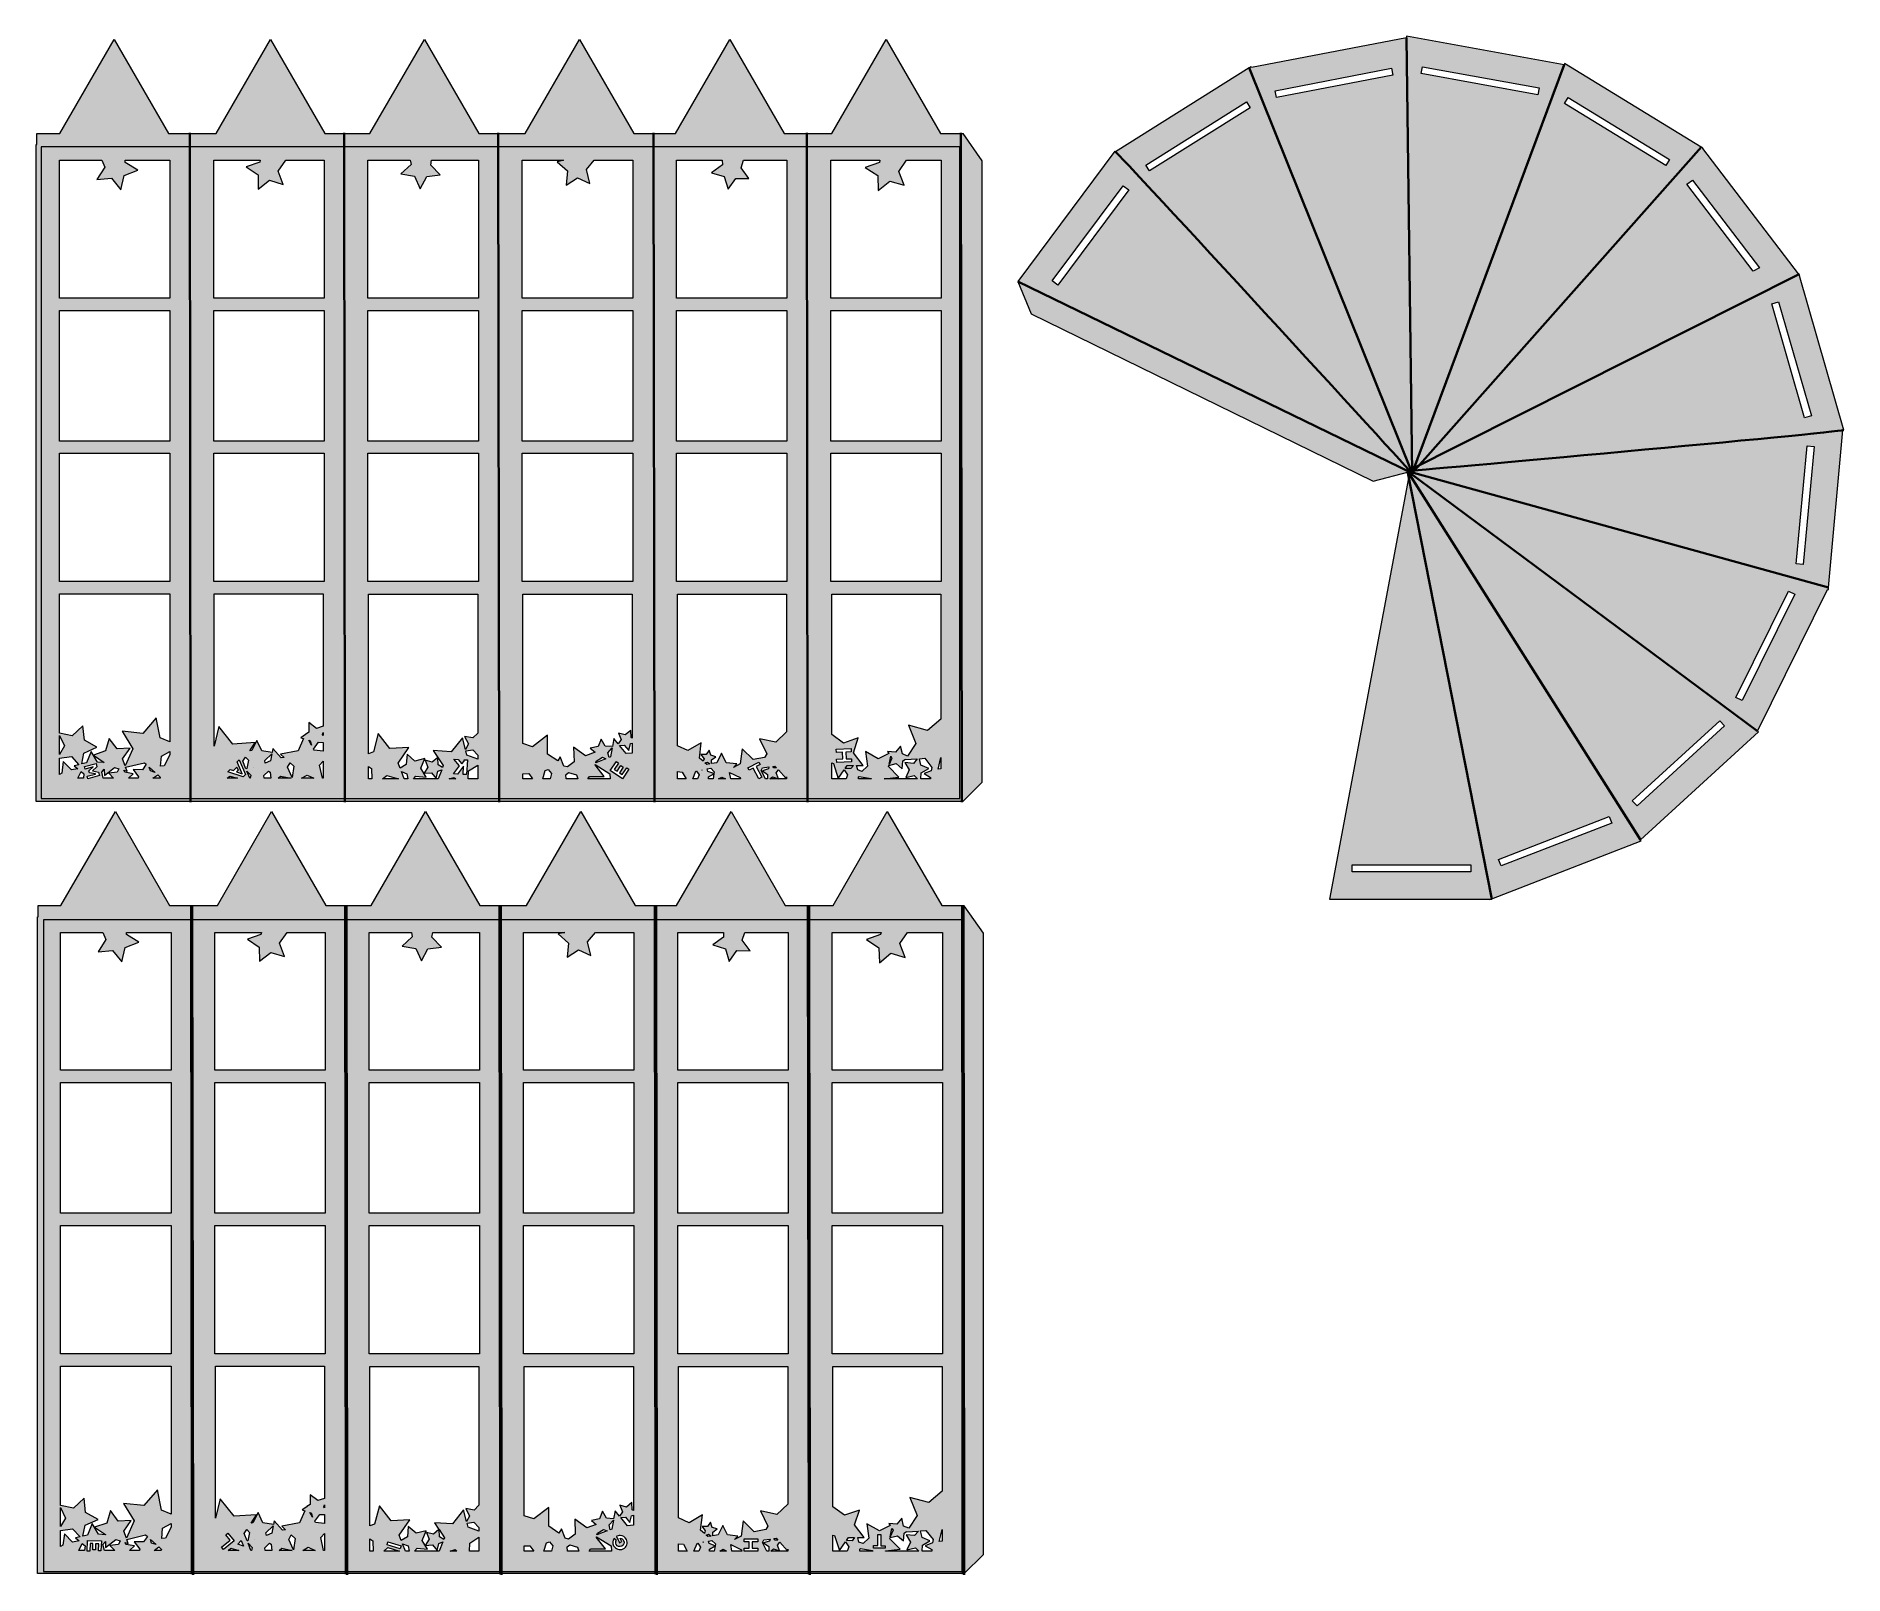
# Model space of a CAD drawing. Header units: inches. Extents: x 0 to 20.9, y -17.9 to -0.1.
import ezdxf

# ---------------------------------------------------------------- set-up
doc = ezdxf.new("R2010")
doc.units = ezdxf.units.IN
doc.header["$MEASUREMENT"] = 0
doc.layers.add('Lantern', color=7, linetype='Continuous')

msp = doc.modelspace()

# ---------------------------------------------------------------- hatches: boundary and pattern name
at = {"layer": 'Lantern', "true_color": 0x231f20}
h = msp.add_hatch(color=179, dxfattribs=at)
h.dxf.hatch_style = 2
edge = h.paths.add_edge_path()
edge.add_spline(control_points=[(10.7, -1.215), (10.7, -1.215), (10.707, -1.22), (10.707, -1.22), (10.707, -1.22), (10.705, -1.217), (10.705, -1.217), (10.705, -1.217), (10.7, -1.214), (10.7, -1.214), (10.7, -1.214), (10.443, -1.214), (10.443, -1.214), (10.443, -1.214), (9.815, -0.127), (9.815, -0.127), (9.815, -0.127), (9.188, -1.214), (9.188, -1.214), (9.188, -1.214), (8.638, -1.214), (8.638, -1.214), (8.638, -1.214), (8.01, -0.127), (8.01, -0.127), (8.01, -0.127), (7.382, -1.214), (7.382, -1.214), (7.382, -1.214), (6.901, -1.214), (6.901, -1.214), (6.901, -1.214), (6.274, -0.127), (6.274, -0.127), (6.274, -0.127), (5.646, -1.214), (5.646, -1.214), (5.646, -1.214), (5.11, -1.214), (5.11, -1.214), (5.11, -1.214), (4.482, -0.127), (4.482, -0.127), (4.482, -0.127), (3.854, -1.214), (3.854, -1.214), (3.854, -1.214), (3.332, -1.214), (3.332, -1.214), (3.332, -1.214), (2.704, -0.127), (2.704, -0.127), (2.704, -0.127), (2.077, -1.214), (2.077, -1.214), (2.077, -1.214), (1.526, -1.214), (1.526, -1.214), (1.526, -1.214), (0.899, -0.127), (0.899, -0.127), (0.899, -0.127), (0.271, -1.214), (0.271, -1.214), (0.271, -1.214), (0.008, -1.214), (0.008, -1.214), (0.008, -1.214), (0.008, -1.337), (0.008, -1.337), (0.008, -1.339), (0.007, -1.341), (0.007, -1.342), (0.007, -1.342), (-0.002, -1.342), (-0.002, -1.342), (-0.002, -1.342), (-0.002, -8.933), (-0.002, -8.933), (-0.002, -8.933), (10.702, -8.933), (10.702, -8.933), (10.702, -8.933), (10.921, -8.714), (10.921, -8.714), (10.921, -8.714), (10.921, -1.532), (10.921, -1.532), (10.921, -1.532), (10.7, -1.215), (10.7, -1.215)], knot_values=[0, 0, 0, 0, 1, 1, 1, 2, 2, 2, 3, 3, 3, 4, 4, 4, 5, 5, 5, 6, 6, 6, 7, 7, 7, 8, 8, 8, 9, 9, 9, 10, 10, 10, 11, 11, 11, 12, 12, 12, 13, 13, 13, 14, 14, 14, 15, 15, 15, 16, 16, 16, 17, 17, 17, 18, 18, 18, 19, 19, 19, 20, 20, 20, 21, 21, 21, 22, 22, 22, 23, 23, 23, 24, 24, 24, 25, 25, 25, 26, 26, 26, 27, 27, 27, 28, 28, 28, 29, 29, 29, 30, 30, 30, 30], degree=3, periodic=1)
h.paths.add_polyline_path([(0.267, -8.17), (0.324, -8.291), (0.267, -8.39), (0.267, -8.201), (0.267, -8.201)])
h.paths.add_polyline_path([(0.311, -8.473), (0.293, -8.606), (0.267, -8.62), (0.267, -8.433), (0.406, -8.414), (0.491, -8.508), (0.438, -8.52), (0.48, -8.555), (0.407, -8.568)])
h.paths.add_polyline_path([(0.544, -8.665), (0.478, -8.665), (0.478, -8.664), (0.518, -8.586), (0.549, -8.612)])
h.paths.add_polyline_path([(0.596, -8.67), (0.588, -8.642), (0.683, -8.616), (0.683, -8.615), (0.613, -8.603), (0.607, -8.58), (0.658, -8.533), (0.658, -8.533), (0.565, -8.559), (0.557, -8.531), (0.691, -8.494), (0.701, -8.532), (0.651, -8.58), (0.719, -8.593), (0.73, -8.632)])
h.paths.add_polyline_path([(0.934, -8.595), (0.836, -8.608), (0.893, -8.665), (0.773, -8.665), (0.755, -8.595), (0.785, -8.561), (0.786, -8.632), (0.904, -8.539), (0.955, -8.555)])
h.paths.add_polyline_path([(1.225, -8.566), (1.118, -8.564), (1.182, -8.65), (1.177, -8.665), (1.064, -8.665), (1.12, -8.612), (1.022, -8.596), (1.011, -8.572), (1.048, -8.584), (1.031, -8.538), (1.25, -8.486), (1.269, -8.504)])
h.paths.add_polyline_path([(1.305, -8.536), (1.372, -8.597), (1.319, -8.58)])
h.paths.add_polyline_path([(1.43, -8.665), (1.346, -8.665), (1.402, -8.625), (1.406, -8.629), (1.432, -8.654)])
h.paths.add_polyline_path([(1.542, -8.394), (1.477, -8.522), (1.436, -8.527), (1.445, -8.409), (1.542, -8.354)])
h.paths.add_polyline_path([(1.542, -8.245), (1.432, -8.199), (1.384, -7.966), (1.229, -8.146), (0.992, -8.12), (1.116, -8.324), (1.026, -8.523), (0.996, -8.442), (1.083, -8.319), (0.933, -8.325), (0.843, -8.204), (0.801, -8.349), (0.659, -8.397), (0.784, -8.481), (0.784, -8.483), (0.706, -8.478), (0.632, -8.354), (0.579, -8.488), (0.525, -8.5), (0.549, -8.374), (0.701, -8.306), (0.555, -8.226), (0.537, -8.06), (0.416, -8.175), (0.267, -8.144), (0.267, -6.534), (1.542, -6.534)])
h.paths.add_polyline_path([(1.542, -6.393), (0.267, -6.393), (0.267, -4.909), (1.542, -4.909)])
h.paths.add_polyline_path([(1.542, -4.768), (0.267, -4.768), (0.267, -3.258), (1.542, -3.258)])
h.paths.add_polyline_path([(1.542, -3.117), (0.267, -3.117), (0.267, -1.523), (0.757, -1.523), (0.791, -1.604), (0.699, -1.747), (0.868, -1.732), (0.975, -1.864), (1.014, -1.698), (1.172, -1.637), (1.027, -1.549), (1.026, -1.523), (1.542, -1.523)])
h.paths.add_polyline_path([(2.204, -8.665), (2.234, -8.64), (2.325, -8.665)])
h.paths.add_polyline_path([(2.39, -8.65), (2.214, -8.59), (2.239, -8.563), (2.278, -8.577), (2.315, -8.537), (2.33, -8.572), (2.312, -8.591), (2.379, -8.615), (2.379, -8.615), (2.351, -8.55), (2.35, -8.55), (2.336, -8.515), (2.337, -8.514), (2.321, -8.476), (2.345, -8.451), (2.416, -8.623)])
h.paths.add_polyline_path([(2.421, -8.555), (2.386, -8.469), (2.417, -8.423), (2.45, -8.457), (2.431, -8.553)])
h.paths.add_polyline_path([(2.472, -8.665), (2.465, -8.665), (2.432, -8.583), (2.433, -8.583), (2.479, -8.63)])
h.paths.add_polyline_path([(2.51, -8.544), (2.509, -8.544), (2.51, -8.544)])
h.paths.add_polyline_path([(2.631, -8.665), (2.627, -8.634), (2.681, -8.583), (2.7, -8.594), (2.707, -8.665)])
h.paths.add_polyline_path([(2.706, -8.465), (2.644, -8.492), (2.639, -8.46), (2.721, -8.382)])
h.paths.add_polyline_path([(2.793, -8.665), (2.821, -8.639), (2.943, -8.665)])
h.paths.add_polyline_path([(2.957, -8.656), (2.901, -8.538), (2.931, -8.486), (2.974, -8.525)])
h.paths.add_polyline_path([(3.063, -8.665), (3.128, -8.628), (3.205, -8.665)])
h.paths.add_polyline_path([(3.147, -8.226), (3.162, -8.231), (3.177, -8.282)])
h.paths.add_polyline_path([(3.315, -8.665), (3.304, -8.665), (3.272, -8.514), (3.315, -8.469)])
h.paths.add_polyline_path([(3.315, -8.352), (3.209, -8.341), (3.202, -8.328), (3.26, -8.248), (3.315, -8.25)])
h.paths.add_polyline_path([(3.315, -8.172), (3.307, -8.16), (3.315, -8.136)])
h.paths.add_polyline_path([(3.315, -8.064), (3.237, -8.089), (3.148, -8.02), (3.148, -8.133), (3.11, -8.159), (3.11, -8.158), (3.109, -8.159), (3.055, -8.196), (3.088, -8.207), (3.025, -8.348), (2.82, -8.386), (2.864, -8.426), (2.83, -8.43), (2.733, -8.322), (2.724, -8.367), (2.605, -8.348), (2.548, -8.228), (2.488, -8.346), (2.466, -8.349), (2.529, -8.253), (2.271, -8.271), (2.11, -8.068), (2.054, -8.293), (2.054, -6.534), (3.315, -6.534)])
h.paths.add_polyline_path([(3.324, -6.393), (2.049, -6.393), (2.049, -4.909), (3.324, -4.909)])
h.paths.add_polyline_path([(3.324, -4.768), (2.049, -4.768), (2.049, -3.258), (3.324, -3.258)])
h.paths.add_polyline_path([(3.324, -3.117), (2.049, -3.117), (2.049, -1.523), (2.587, -1.523), (2.581, -1.547), (2.424, -1.6), (2.562, -1.691), (2.564, -1.856), (2.693, -1.754), (2.851, -1.803), (2.794, -1.648), (2.882, -1.523), (3.324, -1.523)])
h.paths.add_polyline_path([(3.837, -8.672), (3.837, -8.53), (3.872, -8.552), (3.876, -8.672)])
h.paths.add_polyline_path([(4, -8.672), (4.048, -8.633), (4.183, -8.672)])
h.paths.add_polyline_path([(4.249, -8.672), (4.217, -8.587), (4.281, -8.613), (4.293, -8.672)])
h.paths.add_polyline_path([(4.693, -8.539), (4.643, -8.509), (4.638, -8.425), (4.701, -8.519)])
h.paths.add_polyline_path([(4.767, -8.672), (4.824, -8.655), (4.844, -8.672)])
h.paths.add_polyline_path([(4.969, -8.623), (4.931, -8.621), (4.936, -8.524), (4.865, -8.617), (4.818, -8.614), (4.888, -8.522), (4.823, -8.444), (4.874, -8.447), (4.916, -8.497), (4.94, -8.468), (4.941, -8.451), (4.979, -8.453)])
h.paths.add_polyline_path([(5.099, -8.672), (4.989, -8.672), (4.992, -8.58), (5.099, -8.513)])
h.paths.add_polyline_path([(5.099, -8.444), (4.973, -8.397), (4.961, -8.35), (5.04, -8.338), (5.099, -8.4)])
h.paths.add_polyline_path([(5.099, -8.143), (5.042, -8.199), (4.947, -8.182), (4.991, -8.268), (4.956, -8.331), (4.921, -8.196), (4.793, -8.359), (4.585, -8.346), (4.637, -8.424), (4.573, -8.479), (4.491, -8.457), (4.524, -8.536), (4.478, -8.608), (4.563, -8.601), (4.617, -8.667), (4.636, -8.584), (4.682, -8.566), (4.64, -8.672), (4.356, -8.672), (4.384, -8.639), (4.504, -8.651), (4.441, -8.549), (4.489, -8.438), (4.372, -8.467), (4.282, -8.387), (4.273, -8.507), (4.202, -8.548), (4.179, -8.49), (4.302, -8.309), (4.084, -8.322), (3.95, -8.149), (3.894, -8.36), (3.837, -8.381), (3.837, -6.538), (5.099, -6.538)])
h.paths.add_polyline_path([(5.106, -6.393), (3.831, -6.393), (3.831, -4.909), (5.106, -4.909)])
h.paths.add_polyline_path([(5.106, -4.768), (3.831, -4.768), (3.831, -3.258), (5.106, -3.258)])
h.paths.add_polyline_path([(5.106, -3.117), (3.831, -3.117), (3.831, -1.523), (4.32, -1.523), (4.328, -1.574), (4.212, -1.682), (4.368, -1.708), (4.435, -1.852), (4.509, -1.712), (4.666, -1.692), (4.555, -1.579), (4.566, -1.523), (5.106, -1.523)])
h.paths.add_polyline_path([(5.62, -8.672), (5.62, -8.612), (5.687, -8.61), (5.732, -8.672)])
h.paths.add_polyline_path([(5.935, -8.672), (5.85, -8.672), (5.877, -8.577), (5.913, -8.565), (5.951, -8.61)])
h.paths.add_polyline_path([(6.121, -8.672), (6.117, -8.624), (6.147, -8.599), (6.238, -8.625), (6.253, -8.672)])
h.paths.add_polyline_path([(6.371, -8.672), (6.388, -8.646), (6.559, -8.645), (6.454, -8.51), (6.455, -8.507), (6.624, -8.613), (6.63, -8.672)])
h.paths.add_polyline_path([(6.462, -8.486), (6.468, -8.466), (6.539, -8.422), (6.578, -8.44)])
h.paths.add_polyline_path([(6.602, -8.37), (6.651, -8.315), (6.632, -8.419), (6.616, -8.426)])
h.paths.add_polyline_path([(6.771, -8.67), (6.63, -8.574), (6.7, -8.471), (6.726, -8.489), (6.676, -8.562), (6.708, -8.583), (6.752, -8.519), (6.779, -8.538), (6.735, -8.602), (6.765, -8.622), (6.819, -8.543), (6.845, -8.561)])
h.paths.add_polyline_path([(6.882, -8.374), (6.814, -8.379), (6.736, -8.285), (6.791, -8.281), (6.842, -8.344), (6.862, -8.265), (6.882, -8.258)])
h.paths.add_polyline_path([(6.882, -8.202), (6.869, -8.194), (6.865, -8.113), (6.803, -8.165), (6.725, -8.143), (6.755, -8.219), (6.722, -8.268), (6.671, -8.206), (6.654, -8.299), (6.571, -8.293), (6.525, -8.212), (6.489, -8.298), (6.398, -8.318), (6.454, -8.365), (6.345, -8.405), (6.205, -8.305), (6.211, -8.476), (6.134, -8.533), (6.094, -8.524), (6.051, -8.416), (6.022, -8.465), (5.904, -8.385), (5.904, -8.167), (5.731, -8.3), (5.62, -8.265), (5.62, -6.538), (6.882, -6.538)])
h.paths.add_polyline_path([(6.888, -6.393), (5.613, -6.393), (5.613, -4.909), (6.888, -4.909)])
h.paths.add_polyline_path([(6.888, -4.768), (5.613, -4.768), (5.613, -3.258), (6.888, -3.258)])
h.paths.add_polyline_path([(6.888, -3.117), (5.613, -3.117), (5.613, -1.523), (6.091, -1.523), (6.015, -1.541), (6.134, -1.647), (6.119, -1.811), (6.25, -1.725), (6.392, -1.791), (6.354, -1.631), (6.445, -1.523), (6.888, -1.523)])
h.paths.add_polyline_path([(7.404, -8.672), (7.404, -8.588), (7.461, -8.593), (7.505, -8.672)])
h.paths.add_polyline_path([(7.637, -8.672), (7.581, -8.672), (7.618, -8.584), (7.625, -8.583), (7.656, -8.627)])
h.paths.add_polyline_path([(7.69, -8.571), (7.686, -8.571), (7.692, -8.57)])
h.paths.add_polyline_path([(7.723, -8.487), (7.751, -8.478), (7.779, -8.499), (7.743, -8.505)])
h.paths.add_polyline_path([(7.817, -8.672), (7.762, -8.672), (7.763, -8.649), (7.826, -8.612)])
h.paths.add_polyline_path([(7.827, -8.61), (7.757, -8.585), (7.75, -8.558), (7.789, -8.55), (7.83, -8.589)])
h.paths.add_polyline_path([(7.88, -8.672), (7.918, -8.651), (7.959, -8.672)])
h.paths.add_polyline_path([(8.02, -8.672), (8.006, -8.597), (8.131, -8.657), (8.133, -8.672)])
h.paths.add_polyline_path([(8.345, -8.671), (8.281, -8.548), (8.233, -8.573), (8.219, -8.545), (8.347, -8.479), (8.362, -8.506), (8.314, -8.531), (8.378, -8.654)])
h.paths.add_polyline_path([(8.455, -8.557), (8.386, -8.578), (8.445, -8.62), (8.445, -8.672), (8.424, -8.672), (8.372, -8.575), (8.388, -8.544), (8.462, -8.534)])
h.paths.add_polyline_path([(8.665, -8.672), (8.471, -8.672), (8.502, -8.648), (8.571, -8.671), (8.547, -8.603), (8.572, -8.569), (8.662, -8.668), (8.665, -8.649)])
h.paths.add_polyline_path([(8.505, -8.528), (8.531, -8.525), (8.55, -8.545), (8.518, -8.546)])
h.paths.add_polyline_path([(8.665, -8.129), (8.541, -8.247), (8.352, -8.208), (8.436, -8.382), (8.412, -8.424), (8.278, -8.449), (8.152, -8.324), (8.129, -8.5), (8.051, -8.54), (8.09, -8.5), (7.969, -8.485), (7.914, -8.376), (7.862, -8.486), (7.8, -8.496), (7.8, -8.453), (7.85, -8.417), (7.791, -8.399), (7.773, -8.339), (7.737, -8.39), (7.675, -8.389), (7.712, -8.439), (7.702, -8.469), (7.659, -8.432), (7.68, -8.254), (7.526, -8.346), (7.404, -8.29), (7.404, -6.538), (8.665, -6.538)])
h.paths.add_polyline_path([(8.67, -6.393), (7.395, -6.393), (7.395, -4.909), (8.67, -4.909)])
h.paths.add_polyline_path([(8.67, -4.768), (7.395, -4.768), (7.395, -3.258), (8.67, -3.258)])
h.paths.add_polyline_path([(8.67, -3.117), (7.395, -3.117), (7.395, -1.523), (7.923, -1.523), (7.924, -1.578), (7.799, -1.667), (7.945, -1.712), (7.99, -1.858), (8.079, -1.733), (8.231, -1.735), (8.14, -1.613), (8.17, -1.523), (8.67, -1.523)])
h.paths.add_polyline_path([(9.353, -8.672), (9.187, -8.672), (9.187, -8.487), (9.207, -8.493), (9.263, -8.666), (9.331, -8.567), (9.371, -8.624)])
h.paths.add_polyline_path([(9.353, -8.441), (9.414, -8.439), (9.415, -8.475), (9.245, -8.481), (9.244, -8.445), (9.316, -8.442), (9.313, -8.363), (9.241, -8.366), (9.24, -8.33), (9.41, -8.323), (9.411, -8.36), (9.35, -8.362)])
h.paths.add_polyline_path([(9.409, -8.554), (9.342, -8.551), (9.366, -8.516), (9.438, -8.516)])
h.paths.add_polyline_path([(9.497, -8.672), (9.497, -8.648), (9.505, -8.643), (9.644, -8.667), (9.647, -8.672)])
h.paths.add_polyline_path([(9.794, -8.672), (9.794, -8.671), (9.962, -8.651), (9.844, -8.53), (9.847, -8.516), (9.933, -8.494), (10.002, -8.555), (10.009, -8.464), (10.038, -8.446), (10.036, -8.45), (10.175, -8.441), (10.13, -8.493), (10.031, -8.482), (10.083, -8.567), (10.042, -8.658), (10.139, -8.635), (10.179, -8.672)])
h.paths.add_polyline_path([(9.849, -8.505), (9.868, -8.411), (9.881, -8.432)])
h.paths.add_polyline_path([(10.336, -8.578), (10.253, -8.61), (10.328, -8.656), (10.329, -8.672), (10.216, -8.672), (10.221, -8.603), (10.308, -8.553), (10.216, -8.515), (10.2, -8.439), (10.261, -8.434), (10.345, -8.54)])
h.paths.add_polyline_path([(10.448, -8.558), (10.415, -8.561), (10.448, -8.425)])
h.paths.add_polyline_path([(10.448, -7.982), (10.293, -8.112), (10.075, -8.052), (10.16, -8.262), (10.064, -8.408), (10.003, -8.383), (9.983, -8.293), (9.924, -8.363), (9.832, -8.354), (9.847, -8.378), (9.725, -8.439), (9.577, -8.356), (9.602, -8.524), (9.535, -8.586), (9.487, -8.569), (9.473, -8.516), (9.549, -8.516), (9.438, -8.371), (9.494, -8.198), (9.322, -8.258), (9.187, -8.16), (9.187, -6.538), (10.448, -6.538)])
h.paths.add_polyline_path([(10.452, -6.393), (9.177, -6.393), (9.177, -4.909), (10.452, -4.909)])
h.paths.add_polyline_path([(10.452, -4.768), (9.177, -4.768), (9.177, -3.258), (10.452, -3.258)])
h.paths.add_polyline_path([(10.452, -3.117), (9.177, -3.117), (9.177, -1.523), (9.744, -1.523), (9.737, -1.549), (9.575, -1.607), (9.719, -1.7), (9.724, -1.872), (9.858, -1.764), (10.023, -1.813), (9.961, -1.652), (10.05, -1.523), (10.452, -1.523)])
h = msp.add_hatch(color=179, dxfattribs=at)
h.dxf.hatch_style = 2
h.paths.add_polyline_path([(20.877, -4.641), (20.366, -2.86), (20.369, -2.859), (20.364, -2.852), (20.36, -2.839), (20.352, -2.837), (19.247, -1.386), (19.249, -1.383), (19.24, -1.378), (19.232, -1.368), (19.229, -1.371), (17.651, -0.404), (17.645, -0.419), (15.827, -0.089), (15.827, -0.107), (14.034, -0.452), (14.031, -0.444), (14.011, -0.457), (14.01, -0.457), (14.01, -0.457), (12.463, -1.428), (12.456, -1.42), (11.336, -2.923), (11.491, -3.298), (15.441, -5.231), (15.854, -5.123), (15.855, -5.124), (15.846, -5.134), (15.86, -5.127), (15.86, -5.127), (15.855, -5.14), (15.859, -5.136), (14.936, -10.063), (16.787, -10.063), (16.788, -10.067), (16.798, -10.063), (16.811, -10.063), (16.81, -10.058), (18.536, -9.389), (18.528, -9.375), (19.892, -8.129), (19.878, -8.119), (20.69, -6.483), (20.698, -6.485), (20.701, -6.462), (20.701, -6.461), (20.701, -6.461), (20.866, -4.642)])
h.paths.add_polyline_path([(20.124, -3.159), (20.502, -4.476), (20.424, -4.499), (20.046, -3.181)])
h.paths.add_polyline_path([(19.129, -1.752), (19.903, -2.768), (19.829, -2.805), (19.064, -1.801)])
h.paths.add_polyline_path([(17.693, -0.799), (18.862, -1.515), (18.819, -1.585), (17.651, -0.869)])
h.paths.add_polyline_path([(16.01, -0.443), (17.358, -0.687), (17.343, -0.767), (15.995, -0.522)])
h.paths.add_polyline_path([(15.654, -0.461), (15.669, -0.541), (14.324, -0.8), (14.308, -0.72)])
h.paths.add_polyline_path([(13.976, -0.85), (14.019, -0.919), (12.859, -1.647), (12.815, -1.579)])
h.paths.add_polyline_path([(11.733, -2.917), (12.552, -1.818), (12.617, -1.867), (11.798, -2.966)])
h.paths.add_polyline_path([(16.568, -9.748), (15.198, -9.748), (15.198, -9.666), (16.568, -9.666)])
h.paths.add_polyline_path([(16.918, -9.678), (16.889, -9.603), (18.167, -9.107), (18.196, -9.183)])
h.paths.add_polyline_path([(18.488, -8.984), (18.433, -8.924), (19.445, -8), (19.5, -8.06)])
h.paths.add_polyline_path([(19.701, -7.766), (19.629, -7.73), (20.238, -6.503), (20.311, -6.539)])
h.paths.add_polyline_path([(20.408, -6.196), (20.328, -6.188), (20.452, -4.824), (20.533, -4.831)])
at = {"layer": 'Lantern', "true_color": 0x010101}
h = msp.add_hatch(color=178, dxfattribs=at)
h.dxf.hatch_style = 2
edge = h.paths.add_edge_path()
edge.add_spline(control_points=[(10.714, -10.138), (10.714, -10.138), (10.721, -10.144), (10.721, -10.144), (10.721, -10.144), (10.718, -10.14), (10.718, -10.14), (10.718, -10.14), (10.714, -10.137), (10.714, -10.137), (10.714, -10.137), (10.457, -10.137), (10.457, -10.137), (10.457, -10.137), (9.829, -9.05), (9.829, -9.05), (9.829, -9.05), (9.202, -10.137), (9.202, -10.137), (9.202, -10.137), (8.651, -10.137), (8.651, -10.137), (8.651, -10.137), (8.024, -9.05), (8.024, -9.05), (8.024, -9.05), (7.396, -10.137), (7.396, -10.137), (7.396, -10.137), (6.915, -10.137), (6.915, -10.137), (6.915, -10.137), (6.288, -9.05), (6.288, -9.05), (6.288, -9.05), (5.66, -10.137), (5.66, -10.137), (5.66, -10.137), (5.124, -10.137), (5.124, -10.137), (5.124, -10.137), (4.496, -9.05), (4.496, -9.05), (4.496, -9.05), (3.868, -10.137), (3.868, -10.137), (3.868, -10.137), (3.346, -10.137), (3.346, -10.137), (3.346, -10.137), (2.718, -9.05), (2.718, -9.05), (2.718, -9.05), (2.091, -10.137), (2.091, -10.137), (2.091, -10.137), (1.54, -10.137), (1.54, -10.137), (1.54, -10.137), (0.913, -9.05), (0.913, -9.05), (0.913, -9.05), (0.285, -10.137), (0.285, -10.137), (0.285, -10.137), (0.022, -10.137), (0.022, -10.137), (0.022, -10.137), (0.022, -10.26), (0.022, -10.26), (0.021, -10.262), (0.021, -10.264), (0.021, -10.265), (0.021, -10.265), (0.012, -10.265), (0.012, -10.265), (0.012, -10.265), (0.012, -17.856), (0.012, -17.856), (0.012, -17.856), (10.716, -17.856), (10.716, -17.856), (10.716, -17.856), (10.935, -17.637), (10.935, -17.637), (10.935, -17.637), (10.935, -10.456), (10.935, -10.456), (10.935, -10.456), (10.714, -10.138), (10.714, -10.138)], knot_values=[0, 0, 0, 0, 1, 1, 1, 2, 2, 2, 3, 3, 3, 4, 4, 4, 5, 5, 5, 6, 6, 6, 7, 7, 7, 8, 8, 8, 9, 9, 9, 10, 10, 10, 11, 11, 11, 12, 12, 12, 13, 13, 13, 14, 14, 14, 15, 15, 15, 16, 16, 16, 17, 17, 17, 18, 18, 18, 19, 19, 19, 20, 20, 20, 21, 21, 21, 22, 22, 22, 23, 23, 23, 24, 24, 24, 25, 25, 25, 26, 26, 26, 27, 27, 27, 28, 28, 28, 29, 29, 29, 30, 30, 30, 30], degree=3, periodic=1)
h.paths.add_polyline_path([(0.28, -17.093), (0.338, -17.215), (0.281, -17.313), (0.281, -17.124), (0.28, -17.124)])
h.paths.add_polyline_path([(0.325, -17.396), (0.307, -17.529), (0.281, -17.543), (0.281, -17.356), (0.42, -17.338), (0.505, -17.431), (0.452, -17.444), (0.494, -17.478), (0.42, -17.491)])
h.paths.add_polyline_path([(0.558, -17.588), (0.492, -17.588), (0.492, -17.587), (0.531, -17.509), (0.563, -17.535)])
h.paths.add_polyline_path([(0.747, -17.594), (0.718, -17.593), (0.721, -17.511), (0.685, -17.51), (0.682, -17.582), (0.652, -17.581), (0.654, -17.509), (0.621, -17.507), (0.617, -17.597), (0.588, -17.596), (0.592, -17.472), (0.752, -17.478)])
h.paths.add_polyline_path([(0.948, -17.518), (0.85, -17.531), (0.906, -17.588), (0.787, -17.588), (0.769, -17.519), (0.799, -17.484), (0.8, -17.555), (0.918, -17.462), (0.969, -17.478)])
h.paths.add_polyline_path([(1.239, -17.489), (1.132, -17.487), (1.196, -17.573), (1.191, -17.588), (1.078, -17.588), (1.134, -17.535), (1.036, -17.52), (1.025, -17.495), (1.062, -17.507), (1.045, -17.461), (1.263, -17.409), (1.283, -17.427)])
h.paths.add_polyline_path([(1.319, -17.46), (1.385, -17.52), (1.332, -17.504)])
h.paths.add_polyline_path([(1.444, -17.588), (1.36, -17.588), (1.416, -17.548), (1.42, -17.552), (1.446, -17.577)])
h.paths.add_polyline_path([(1.556, -17.318), (1.491, -17.445), (1.449, -17.451), (1.459, -17.332), (1.556, -17.277)])
h.paths.add_polyline_path([(1.556, -17.168), (1.446, -17.122), (1.398, -16.889), (1.243, -17.069), (1.006, -17.044), (1.129, -17.247), (1.04, -17.446), (1.01, -17.365), (1.097, -17.242), (0.947, -17.248), (0.857, -17.127), (0.815, -17.272), (0.673, -17.321), (0.798, -17.405), (0.798, -17.406), (0.72, -17.401), (0.645, -17.277), (0.592, -17.411), (0.539, -17.423), (0.563, -17.297), (0.715, -17.229), (0.568, -17.15), (0.551, -16.983), (0.43, -17.098), (0.28, -17.067), (0.28, -15.457), (1.556, -15.457)])
h.paths.add_polyline_path([(1.556, -15.316), (0.28, -15.316), (0.28, -13.832), (1.556, -13.832)])
h.paths.add_polyline_path([(1.556, -13.691), (0.28, -13.691), (0.28, -12.181), (1.556, -12.181)])
h.paths.add_polyline_path([(1.556, -12.04), (0.28, -12.04), (0.28, -10.446), (0.77, -10.446), (0.804, -10.527), (0.713, -10.67), (0.882, -10.656), (0.989, -10.787), (1.028, -10.622), (1.186, -10.56), (1.041, -10.472), (1.04, -10.446), (1.556, -10.446)])
h.paths.add_polyline_path([(2.14, -17.551), (2.24, -17.469), (2.188, -17.406), (2.211, -17.387), (2.284, -17.477), (2.162, -17.577)])
h.paths.add_polyline_path([(2.217, -17.588), (2.248, -17.563), (2.339, -17.588)])
h.paths.add_polyline_path([(2.393, -17.539), (2.326, -17.514), (2.365, -17.473), (2.393, -17.538)])
h.paths.add_polyline_path([(2.435, -17.478), (2.4, -17.392), (2.431, -17.347), (2.464, -17.38), (2.445, -17.477)])
h.paths.add_polyline_path([(2.486, -17.588), (2.479, -17.588), (2.446, -17.506), (2.447, -17.506), (2.493, -17.553)])
h.paths.add_polyline_path([(2.523, -17.467), (2.523, -17.467), (2.524, -17.467)])
h.paths.add_polyline_path([(2.645, -17.588), (2.641, -17.557), (2.695, -17.506), (2.714, -17.517), (2.721, -17.588)])
h.paths.add_polyline_path([(2.719, -17.388), (2.658, -17.415), (2.653, -17.383), (2.735, -17.305)])
h.paths.add_polyline_path([(2.807, -17.588), (2.835, -17.562), (2.957, -17.588)])
h.paths.add_polyline_path([(2.971, -17.58), (2.915, -17.461), (2.945, -17.409), (2.988, -17.449)])
h.paths.add_polyline_path([(3.077, -17.588), (3.141, -17.551), (3.219, -17.588)])
h.paths.add_polyline_path([(3.161, -17.15), (3.176, -17.155), (3.191, -17.205)])
h.paths.add_polyline_path([(3.329, -17.588), (3.318, -17.588), (3.286, -17.437), (3.329, -17.392)])
h.paths.add_polyline_path([(3.329, -17.276), (3.223, -17.264), (3.216, -17.251), (3.274, -17.172), (3.329, -17.173)])
h.paths.add_polyline_path([(3.329, -17.096), (3.321, -17.084), (3.329, -17.06)])
h.paths.add_polyline_path([(3.329, -16.987), (3.251, -17.012), (3.162, -16.944), (3.162, -17.056), (3.124, -17.082), (3.124, -17.081), (3.123, -17.083), (3.069, -17.12), (3.102, -17.13), (3.039, -17.271), (2.834, -17.309), (2.878, -17.349), (2.844, -17.353), (2.747, -17.245), (2.738, -17.29), (2.618, -17.271), (2.562, -17.151), (2.501, -17.269), (2.48, -17.272), (2.543, -17.176), (2.285, -17.194), (2.124, -16.992), (2.068, -17.216), (2.068, -15.457), (3.329, -15.457)])
h.paths.add_polyline_path([(3.338, -15.316), (2.063, -15.316), (2.063, -13.832), (3.338, -13.832)])
h.paths.add_polyline_path([(3.338, -13.691), (2.063, -13.691), (2.063, -12.181), (3.338, -12.181)])
h.paths.add_polyline_path([(3.338, -12.04), (2.063, -12.04), (2.063, -10.446), (2.601, -10.446), (2.595, -10.47), (2.438, -10.523), (2.576, -10.615), (2.578, -10.78), (2.707, -10.678), (2.865, -10.726), (2.808, -10.572), (2.896, -10.446), (3.338, -10.446)])
h.paths.add_polyline_path([(3.851, -17.595), (3.851, -17.453), (3.886, -17.476), (3.89, -17.595)])
h.paths.add_polyline_path([(4.014, -17.595), (4.062, -17.556), (4.196, -17.595)])
h.paths.add_polyline_path([(4.202, -17.569), (4.051, -17.522), (4.061, -17.488), (4.213, -17.535)])
h.paths.add_polyline_path([(4.263, -17.595), (4.231, -17.51), (4.294, -17.536), (4.307, -17.595)])
h.paths.add_polyline_path([(4.706, -17.462), (4.657, -17.432), (4.652, -17.348), (4.715, -17.442)])
h.paths.add_polyline_path([(4.78, -17.595), (4.838, -17.579), (4.857, -17.595)])
h.paths.add_polyline_path([(5.113, -17.595), (5.003, -17.595), (5.006, -17.504), (5.113, -17.436)])
h.paths.add_polyline_path([(5.113, -17.367), (4.987, -17.32), (4.975, -17.273), (5.054, -17.261), (5.113, -17.323)])
h.paths.add_polyline_path([(5.113, -17.066), (5.056, -17.123), (4.961, -17.105), (5.005, -17.191), (4.97, -17.255), (4.935, -17.119), (4.806, -17.282), (4.599, -17.269), (4.651, -17.347), (4.587, -17.402), (4.505, -17.381), (4.538, -17.459), (4.492, -17.531), (4.577, -17.524), (4.631, -17.59), (4.65, -17.507), (4.696, -17.489), (4.654, -17.595), (4.37, -17.595), (4.398, -17.562), (4.518, -17.574), (4.455, -17.472), (4.503, -17.362), (4.386, -17.39), (4.296, -17.31), (4.287, -17.43), (4.216, -17.472), (4.193, -17.413), (4.316, -17.233), (4.098, -17.245), (3.964, -17.072), (3.908, -17.283), (3.851, -17.304), (3.851, -15.462), (5.113, -15.462)])
h.paths.add_polyline_path([(5.12, -15.316), (3.845, -15.316), (3.845, -13.832), (5.12, -13.832)])
h.paths.add_polyline_path([(5.12, -13.691), (3.845, -13.691), (3.845, -12.181), (5.12, -12.181)])
h.paths.add_polyline_path([(5.12, -12.04), (3.845, -12.04), (3.845, -10.446), (4.334, -10.446), (4.342, -10.497), (4.226, -10.605), (4.382, -10.632), (4.449, -10.775), (4.523, -10.635), (4.68, -10.616), (4.569, -10.502), (4.58, -10.446), (5.12, -10.446)])
h.paths.add_polyline_path([(5.634, -17.595), (5.634, -17.535), (5.701, -17.533), (5.746, -17.595)])
h.paths.add_polyline_path([(5.949, -17.595), (5.863, -17.595), (5.891, -17.5), (5.927, -17.488), (5.965, -17.533)])
h.paths.add_polyline_path([(6.135, -17.595), (6.131, -17.547), (6.161, -17.523), (6.252, -17.549), (6.267, -17.595)])
h.paths.add_polyline_path([(6.385, -17.595), (6.402, -17.569), (6.573, -17.568), (6.468, -17.433), (6.469, -17.43), (6.638, -17.536), (6.644, -17.595)])
h.paths.add_polyline_path([(6.476, -17.409), (6.482, -17.389), (6.553, -17.346), (6.592, -17.363)])
h.paths.add_polyline_path([(6.63, -17.349), (6.616, -17.293), (6.665, -17.238), (6.646, -17.342)])
edge = h.paths.add_edge_path()
edge.add_spline(control_points=[(6.778, -17.57), (6.737, -17.59), (6.688, -17.573), (6.668, -17.533), (6.654, -17.506), (6.657, -17.474), (6.673, -17.45), (6.686, -17.459), (6.687, -17.46), (6.701, -17.471), (6.691, -17.484), (6.69, -17.502), (6.698, -17.518), (6.71, -17.542), (6.738, -17.551), (6.762, -17.539), (6.786, -17.527), (6.796, -17.499), (6.784, -17.475), (6.776, -17.459), (6.76, -17.447), (6.744, -17.448), (6.744, -17.448), (6.745, -17.451), (6.745, -17.451), (6.748, -17.458), (6.756, -17.472), (6.76, -17.48), (6.762, -17.484), (6.763, -17.486), (6.762, -17.486), (6.762, -17.486), (6.736, -17.499), (6.736, -17.499), (6.726, -17.479), (6.712, -17.451), (6.7, -17.426), (6.704, -17.424), (6.731, -17.412), (6.744, -17.414), (6.773, -17.415), (6.801, -17.432), (6.815, -17.46), (6.835, -17.5), (6.818, -17.55), (6.778, -17.57)], knot_values=[0, 0, 0, 0, 1, 1, 1, 2, 2, 2, 3, 3, 3, 4, 4, 4, 5, 5, 5, 6, 6, 6, 7, 7, 7, 8, 8, 8, 9, 9, 9, 10, 10, 10, 11, 11, 11, 12, 12, 12, 13, 13, 13, 14, 14, 14, 15, 15, 15, 15], degree=3, periodic=1)
h.paths.add_polyline_path([(6.896, -17.298), (6.828, -17.302), (6.75, -17.208), (6.805, -17.204), (6.856, -17.267), (6.875, -17.189), (6.896, -17.181)])
h.paths.add_polyline_path([(6.896, -17.125), (6.883, -17.117), (6.879, -17.036), (6.817, -17.088), (6.738, -17.066), (6.769, -17.142), (6.736, -17.191), (6.685, -17.129), (6.668, -17.223), (6.585, -17.216), (6.539, -17.135), (6.503, -17.222), (6.412, -17.241), (6.467, -17.289), (6.359, -17.328), (6.219, -17.228), (6.225, -17.4), (6.147, -17.457), (6.108, -17.447), (6.065, -17.339), (6.035, -17.389), (5.918, -17.309), (5.918, -17.09), (5.745, -17.224), (5.634, -17.188), (5.634, -15.462), (6.896, -15.462)])
h.paths.add_polyline_path([(6.902, -15.316), (5.627, -15.316), (5.627, -13.832), (6.902, -13.832)])
h.paths.add_polyline_path([(6.902, -13.691), (5.627, -13.691), (5.627, -12.181), (6.902, -12.181)])
h.paths.add_polyline_path([(6.902, -12.04), (5.627, -12.04), (5.627, -10.446), (6.105, -10.446), (6.029, -10.464), (6.148, -10.57), (6.133, -10.734), (6.264, -10.648), (6.406, -10.715), (6.368, -10.555), (6.459, -10.446), (6.902, -10.446)])
h.paths.add_polyline_path([(7.418, -17.595), (7.418, -17.511), (7.474, -17.516), (7.519, -17.595)])
h.paths.add_polyline_path([(7.651, -17.595), (7.595, -17.595), (7.632, -17.508), (7.639, -17.506), (7.67, -17.551)])
h.paths.add_polyline_path([(7.704, -17.494), (7.7, -17.494), (7.706, -17.493)])
h.paths.add_polyline_path([(7.737, -17.411), (7.765, -17.401), (7.793, -17.422), (7.757, -17.428)])
h.paths.add_polyline_path([(7.831, -17.595), (7.776, -17.595), (7.777, -17.573), (7.84, -17.535)])
h.paths.add_polyline_path([(7.841, -17.533), (7.771, -17.508), (7.764, -17.481), (7.803, -17.473), (7.844, -17.512)])
h.paths.add_polyline_path([(7.894, -17.595), (7.932, -17.574), (7.972, -17.595)])
h.paths.add_polyline_path([(8.034, -17.595), (8.02, -17.521), (8.145, -17.58), (8.147, -17.595)])
h.paths.add_polyline_path([(8.176, -17.596), (8.176, -17.562), (8.233, -17.561), (8.233, -17.488), (8.176, -17.488), (8.176, -17.454), (8.334, -17.453), (8.335, -17.487), (8.267, -17.488), (8.267, -17.561), (8.335, -17.561), (8.335, -17.595)])
h.paths.add_polyline_path([(8.469, -17.48), (8.4, -17.502), (8.459, -17.543), (8.459, -17.595), (8.438, -17.595), (8.386, -17.498), (8.402, -17.467), (8.476, -17.457)])
h.paths.add_polyline_path([(8.679, -17.595), (8.485, -17.595), (8.516, -17.571), (8.585, -17.594), (8.561, -17.526), (8.586, -17.492), (8.676, -17.592), (8.679, -17.572)])
h.paths.add_polyline_path([(8.519, -17.452), (8.545, -17.448), (8.564, -17.469), (8.532, -17.469)])
h.paths.add_polyline_path([(8.679, -17.052), (8.555, -17.171), (8.366, -17.131), (8.45, -17.306), (8.425, -17.348), (8.292, -17.372), (8.166, -17.247), (8.143, -17.423), (8.065, -17.463), (8.104, -17.424), (7.983, -17.408), (7.928, -17.299), (7.876, -17.409), (7.814, -17.419), (7.814, -17.376), (7.864, -17.34), (7.805, -17.322), (7.787, -17.263), (7.751, -17.313), (7.689, -17.312), (7.726, -17.362), (7.716, -17.392), (7.673, -17.355), (7.694, -17.177), (7.54, -17.269), (7.418, -17.213), (7.418, -15.462), (8.679, -15.462)])
h.paths.add_polyline_path([(8.684, -15.316), (7.409, -15.316), (7.409, -13.832), (8.684, -13.832)])
h.paths.add_polyline_path([(8.684, -13.691), (7.409, -13.691), (7.409, -12.181), (8.684, -12.181)])
h.paths.add_polyline_path([(8.684, -12.04), (7.409, -12.04), (7.409, -10.446), (7.937, -10.446), (7.938, -10.502), (7.813, -10.59), (7.959, -10.635), (8.004, -10.781), (8.092, -10.657), (8.245, -10.658), (8.154, -10.536), (8.184, -10.446), (8.684, -10.446)])
h.paths.add_polyline_path([(9.366, -17.595), (9.201, -17.595), (9.201, -17.41), (9.22, -17.416), (9.277, -17.589), (9.345, -17.49), (9.385, -17.547)])
h.paths.add_polyline_path([(9.423, -17.477), (9.356, -17.474), (9.38, -17.439), (9.452, -17.439)])
h.paths.add_polyline_path([(9.511, -17.595), (9.511, -17.572), (9.519, -17.567), (9.658, -17.59), (9.66, -17.595)])
h.paths.add_polyline_path([(9.804, -17.562), (9.669, -17.561), (9.669, -17.532), (9.719, -17.532), (9.72, -17.403), (9.754, -17.403), (9.754, -17.533), (9.804, -17.533)])
h.paths.add_polyline_path([(9.808, -17.595), (9.808, -17.594), (9.976, -17.574), (9.858, -17.453), (9.861, -17.439), (9.947, -17.418), (10.016, -17.479), (10.022, -17.387), (10.052, -17.369), (10.05, -17.374), (10.189, -17.364), (10.144, -17.416), (10.045, -17.406), (10.097, -17.491), (10.056, -17.582), (10.153, -17.559), (10.193, -17.595)])
h.paths.add_polyline_path([(9.863, -17.429), (9.881, -17.334), (9.895, -17.355)])
h.paths.add_polyline_path([(10.35, -17.501), (10.267, -17.533), (10.342, -17.579), (10.343, -17.595), (10.23, -17.595), (10.235, -17.526), (10.322, -17.476), (10.23, -17.438), (10.214, -17.362), (10.275, -17.358), (10.359, -17.463)])
h.paths.add_polyline_path([(10.462, -17.481), (10.429, -17.484), (10.462, -17.348)])
h.paths.add_polyline_path([(10.462, -16.905), (10.307, -17.036), (10.089, -16.975), (10.174, -17.185), (10.078, -17.331), (10.017, -17.306), (9.997, -17.216), (9.938, -17.286), (9.846, -17.278), (9.861, -17.301), (9.739, -17.362), (9.591, -17.279), (9.616, -17.447), (9.549, -17.509), (9.501, -17.492), (9.487, -17.439), (9.563, -17.439), (9.452, -17.294), (9.508, -17.121), (9.336, -17.182), (9.201, -17.083), (9.201, -15.462), (10.462, -15.462)])
h.paths.add_polyline_path([(10.466, -15.316), (9.191, -15.316), (9.191, -13.832), (10.466, -13.832)])
h.paths.add_polyline_path([(10.466, -13.691), (9.191, -13.691), (9.191, -12.181), (10.466, -12.181)])
h.paths.add_polyline_path([(10.466, -12.04), (9.191, -12.04), (9.191, -10.446), (9.758, -10.446), (9.751, -10.472), (9.589, -10.53), (9.733, -10.624), (9.738, -10.796), (9.871, -10.687), (10.037, -10.736), (9.975, -10.576), (10.064, -10.446), (10.466, -10.446)])

# ---------------------------------------------------------------- linework, layer by layer
at = {"layer": 'Lantern', "lineweight": 0}
for points in [[(20.877, -4.641), (20.366, -2.86), (20.369, -2.859), (20.364, -2.852), (20.36, -2.839), (20.352, -2.837), (19.247, -1.386), (19.249, -1.383), (19.24, -1.378), (19.232, -1.368), (19.229, -1.371), (17.651, -0.404), (17.645, -0.419), (15.827, -0.089), (15.827, -0.107), (14.034, -0.452), (14.031, -0.444), (14.011, -0.457), (14.01, -0.457), (14.01, -0.457), (12.463, -1.428), (12.456, -1.42), (11.336, -2.923), (11.491, -3.298), (15.441, -5.231), (15.854, -5.123), (15.855, -5.124), (15.846, -5.134), (15.86, -5.127), (15.86, -5.127), (15.855, -5.14), (15.859, -5.136), (14.936, -10.063), (16.787, -10.063), (16.788, -10.067), (16.798, -10.063), (16.811, -10.063), (16.81, -10.058), (18.536, -9.389), (18.528, -9.375), (19.892, -8.129), (19.878, -8.119), (20.69, -6.483), (20.698, -6.485), (20.701, -6.462), (20.701, -6.461), (20.701, -6.461), (20.866, -4.642), (20.877, -4.641)], [(15.654, -0.461), (15.669, -0.541), (14.324, -0.8), (14.308, -0.72), (15.654, -0.461)], [(16.01, -0.443), (17.358, -0.687), (17.343, -0.767), (15.995, -0.522), (16.01, -0.443)], [(17.693, -0.799), (18.862, -1.515), (18.819, -1.585), (17.651, -0.869), (17.693, -0.799)], [(13.976, -0.85), (14.019, -0.919), (12.859, -1.647), (12.815, -1.579), (13.976, -0.85)], [(10.665, -1.37), (0.057, -1.37), (0.057, -8.899), (10.665, -8.899), (10.665, -1.37)], [(1.542, -3.117), (0.267, -3.117), (0.267, -1.523), (0.757, -1.523), (0.791, -1.604), (0.699, -1.747), (0.868, -1.732), (0.975, -1.864), (1.014, -1.698), (1.172, -1.637), (1.027, -1.549), (1.026, -1.523), (1.542, -1.523), (1.542, -3.117)], [(3.324, -3.117), (2.049, -3.117), (2.049, -1.523), (2.587, -1.523), (2.581, -1.547), (2.424, -1.6), (2.562, -1.691), (2.564, -1.856), (2.693, -1.754), (2.851, -1.803), (2.794, -1.648), (2.882, -1.523), (3.324, -1.523), (3.324, -3.117)], [(5.106, -3.117), (3.831, -3.117), (3.831, -1.523), (4.32, -1.523), (4.328, -1.574), (4.212, -1.682), (4.368, -1.708), (4.435, -1.852), (4.509, -1.712), (4.666, -1.692), (4.555, -1.579), (4.566, -1.523), (5.106, -1.523), (5.106, -3.117)], [(6.888, -3.117), (5.613, -3.117), (5.613, -1.523), (6.091, -1.523), (6.015, -1.541), (6.134, -1.647), (6.119, -1.811), (6.25, -1.725), (6.392, -1.791), (6.354, -1.631), (6.445, -1.523), (6.888, -1.523), (6.888, -3.117)], [(8.67, -3.117), (7.395, -3.117), (7.395, -1.523), (7.923, -1.523), (7.924, -1.578), (7.799, -1.667), (7.945, -1.712), (7.99, -1.858), (8.079, -1.733), (8.231, -1.735), (8.14, -1.613), (8.17, -1.523), (8.67, -1.523), (8.67, -3.117)], [(10.452, -3.117), (9.177, -3.117), (9.177, -1.523), (9.744, -1.523), (9.737, -1.549), (9.575, -1.607), (9.719, -1.7), (9.724, -1.872), (9.858, -1.764), (10.023, -1.813), (9.961, -1.652), (10.05, -1.523), (10.452, -1.523), (10.452, -3.117)], [(11.733, -2.917), (12.552, -1.818), (12.617, -1.867), (11.798, -2.966), (11.733, -2.917)], [(19.129, -1.752), (19.903, -2.768), (19.829, -2.805), (19.064, -1.801), (19.129, -1.752)], [(1.542, -4.768), (0.267, -4.768), (0.267, -3.258), (1.542, -3.258), (1.542, -4.768)], [(3.324, -4.768), (2.049, -4.768), (2.049, -3.258), (3.324, -3.258), (3.324, -4.768)], [(5.106, -4.768), (3.831, -4.768), (3.831, -3.258), (5.106, -3.258), (5.106, -4.768)], [(6.888, -4.768), (5.613, -4.768), (5.613, -3.258), (6.888, -3.258), (6.888, -4.768)], [(8.67, -4.768), (7.395, -4.768), (7.395, -3.258), (8.67, -3.258), (8.67, -4.768)], [(10.452, -4.768), (9.177, -4.768), (9.177, -3.258), (10.452, -3.258), (10.452, -4.768)], [(20.124, -3.159), (20.502, -4.476), (20.424, -4.499), (20.046, -3.181), (20.124, -3.159)], [(1.542, -6.393), (0.267, -6.393), (0.267, -4.909), (1.542, -4.909), (1.542, -6.393)], [(3.324, -6.393), (2.049, -6.393), (2.049, -4.909), (3.324, -4.909), (3.324, -6.393)], [(5.106, -6.393), (3.831, -6.393), (3.831, -4.909), (5.106, -4.909), (5.106, -6.393)], [(6.888, -6.393), (5.613, -6.393), (5.613, -4.909), (6.888, -4.909), (6.888, -6.393)], [(8.67, -6.393), (7.395, -6.393), (7.395, -4.909), (8.67, -4.909), (8.67, -6.393)], [(10.452, -6.393), (9.177, -6.393), (9.177, -4.909), (10.452, -4.909), (10.452, -6.393)], [(20.408, -6.196), (20.328, -6.188), (20.452, -4.824), (20.533, -4.831), (20.408, -6.196)], [(1.542, -8.245), (1.432, -8.199), (1.384, -7.966), (1.229, -8.146), (0.992, -8.12), (1.116, -8.324), (1.026, -8.523), (0.996, -8.442), (1.083, -8.319), (0.933, -8.325), (0.843, -8.204), (0.801, -8.349), (0.659, -8.397), (0.784, -8.481), (0.784, -8.483), (0.706, -8.478), (0.632, -8.354), (0.579, -8.488), (0.525, -8.5), (0.549, -8.374), (0.701, -8.306), (0.555, -8.226), (0.537, -8.06), (0.416, -8.175), (0.267, -8.144), (0.267, -6.534), (1.542, -6.534), (1.542, -8.245)], [(3.315, -8.064), (3.237, -8.089), (3.148, -8.02), (3.148, -8.133), (3.11, -8.159), (3.11, -8.158), (3.109, -8.159), (3.055, -8.196), (3.088, -8.207), (3.025, -8.348), (2.82, -8.386), (2.864, -8.426), (2.83, -8.43), (2.733, -8.322), (2.724, -8.367), (2.605, -8.348), (2.548, -8.228), (2.488, -8.346), (2.466, -8.349), (2.529, -8.253), (2.271, -8.271), (2.11, -8.068), (2.054, -8.293), (2.054, -6.534), (3.315, -6.534), (3.315, -8.064)], [(5.099, -8.143), (5.042, -8.199), (4.947, -8.182), (4.991, -8.268), (4.956, -8.331), (4.921, -8.196), (4.793, -8.359), (4.585, -8.346), (4.637, -8.424), (4.573, -8.479), (4.491, -8.457), (4.524, -8.536), (4.478, -8.608), (4.563, -8.601), (4.617, -8.667), (4.636, -8.584), (4.682, -8.566), (4.64, -8.672), (4.356, -8.672), (4.384, -8.639), (4.504, -8.651), (4.441, -8.549), (4.489, -8.438), (4.372, -8.467), (4.282, -8.387), (4.273, -8.507), (4.202, -8.548), (4.179, -8.49), (4.302, -8.309), (4.084, -8.322), (3.95, -8.149), (3.894, -8.36), (3.837, -8.381), (3.837, -6.538), (5.099, -6.538), (5.099, -8.143)], [(6.882, -8.202), (6.869, -8.194), (6.865, -8.113), (6.803, -8.165), (6.725, -8.143), (6.755, -8.219), (6.722, -8.268), (6.671, -8.206), (6.654, -8.299), (6.571, -8.293), (6.525, -8.212), (6.489, -8.298), (6.398, -8.318), (6.454, -8.365), (6.345, -8.405), (6.205, -8.305), (6.211, -8.476), (6.134, -8.533), (6.094, -8.524), (6.051, -8.416), (6.022, -8.465), (5.904, -8.385), (5.904, -8.167), (5.731, -8.3), (5.62, -8.265), (5.62, -6.538), (6.882, -6.538), (6.882, -8.202)], [(8.665, -8.129), (8.541, -8.247), (8.352, -8.208), (8.436, -8.382), (8.412, -8.424), (8.278, -8.449), (8.152, -8.324), (8.129, -8.5), (8.051, -8.54), (8.09, -8.5), (7.969, -8.485), (7.914, -8.376), (7.862, -8.486), (7.8, -8.496), (7.8, -8.453), (7.85, -8.417), (7.791, -8.399), (7.773, -8.339), (7.737, -8.39), (7.675, -8.389), (7.712, -8.439), (7.702, -8.469), (7.659, -8.432), (7.68, -8.254), (7.526, -8.346), (7.404, -8.29), (7.404, -6.538), (8.665, -6.538), (8.665, -8.129)], [(10.448, -7.982), (10.293, -8.112), (10.075, -8.052), (10.16, -8.262), (10.064, -8.408), (10.003, -8.383), (9.983, -8.293), (9.924, -8.363), (9.832, -8.354), (9.847, -8.378), (9.725, -8.439), (9.577, -8.356), (9.602, -8.524), (9.535, -8.586), (9.487, -8.569), (9.473, -8.516), (9.549, -8.516), (9.438, -8.371), (9.494, -8.198), (9.322, -8.258), (9.187, -8.16), (9.187, -6.538), (10.448, -6.538), (10.448, -7.982)], [(19.701, -7.766), (19.629, -7.73), (20.238, -6.503), (20.311, -6.539), (19.701, -7.766)], [(3.315, -8.172), (3.307, -8.16), (3.315, -8.136), (3.315, -8.172)], [(18.488, -8.984), (18.433, -8.924), (19.445, -8), (19.5, -8.06), (18.488, -8.984)], [(0.267, -8.17), (0.324, -8.291), (0.267, -8.39), (0.267, -8.201), (0.267, -8.201), (0.267, -8.17)], [(3.147, -8.226), (3.162, -8.231), (3.177, -8.282), (3.147, -8.226)], [(3.315, -8.352), (3.209, -8.341), (3.202, -8.328), (3.26, -8.248), (3.315, -8.25), (3.315, -8.352)], [(5.099, -8.444), (4.973, -8.397), (4.961, -8.35), (5.04, -8.338), (5.099, -8.4), (5.099, -8.444)], [(6.602, -8.37), (6.651, -8.315), (6.632, -8.419), (6.616, -8.426), (6.602, -8.37)], [(6.882, -8.374), (6.814, -8.379), (6.736, -8.285), (6.791, -8.281), (6.842, -8.344), (6.862, -8.265), (6.882, -8.258), (6.882, -8.374)], [(9.353, -8.441), (9.414, -8.439), (9.415, -8.475), (9.245, -8.481), (9.244, -8.445), (9.316, -8.442), (9.313, -8.363), (9.241, -8.366), (9.24, -8.33), (9.41, -8.323), (9.411, -8.36), (9.35, -8.362), (9.353, -8.441)], [(0.311, -8.473), (0.293, -8.606), (0.267, -8.62), (0.267, -8.433), (0.406, -8.414), (0.491, -8.508), (0.438, -8.52), (0.48, -8.555), (0.407, -8.568), (0.311, -8.473)], [(0.596, -8.67), (0.588, -8.642), (0.683, -8.616), (0.683, -8.615), (0.613, -8.603), (0.607, -8.58), (0.658, -8.533), (0.658, -8.533), (0.565, -8.559), (0.557, -8.531), (0.691, -8.494), (0.701, -8.532), (0.651, -8.58), (0.719, -8.593), (0.73, -8.632), (0.596, -8.67)], [(0.934, -8.595), (0.836, -8.608), (0.893, -8.665), (0.773, -8.665), (0.755, -8.595), (0.785, -8.561), (0.786, -8.632), (0.904, -8.539), (0.955, -8.555), (0.934, -8.595)], [(1.225, -8.566), (1.118, -8.564), (1.182, -8.65), (1.177, -8.665), (1.064, -8.665), (1.12, -8.612), (1.022, -8.596), (1.011, -8.572), (1.048, -8.584), (1.031, -8.538), (1.25, -8.486), (1.269, -8.504), (1.225, -8.566)], [(1.305, -8.536), (1.372, -8.597), (1.319, -8.58), (1.305, -8.536)], [(1.542, -8.394), (1.477, -8.522), (1.436, -8.527), (1.445, -8.409), (1.542, -8.354), (1.542, -8.394)], [(2.39, -8.65), (2.214, -8.59), (2.239, -8.563), (2.278, -8.577), (2.315, -8.537), (2.33, -8.572), (2.312, -8.591), (2.379, -8.615), (2.379, -8.615), (2.351, -8.55), (2.35, -8.55), (2.336, -8.515), (2.337, -8.514), (2.321, -8.476), (2.345, -8.451), (2.416, -8.623), (2.39, -8.65)], [(2.421, -8.555), (2.386, -8.469), (2.417, -8.423), (2.45, -8.457), (2.431, -8.553), (2.421, -8.555)], [(2.51, -8.544), (2.509, -8.544), (2.51, -8.544), (2.51, -8.544)], [(2.706, -8.465), (2.644, -8.492), (2.639, -8.46), (2.721, -8.382), (2.706, -8.465)], [(2.957, -8.656), (2.901, -8.538), (2.931, -8.486), (2.974, -8.525), (2.957, -8.656)], [(3.315, -8.665), (3.304, -8.665), (3.272, -8.514), (3.315, -8.469), (3.315, -8.665)], [(3.837, -8.672), (3.837, -8.53), (3.872, -8.552), (3.876, -8.672), (3.837, -8.672)], [(4.693, -8.539), (4.643, -8.509), (4.638, -8.425), (4.701, -8.519), (4.693, -8.539)], [(4.969, -8.623), (4.931, -8.621), (4.936, -8.524), (4.865, -8.617), (4.818, -8.614), (4.888, -8.522), (4.823, -8.444), (4.874, -8.447), (4.916, -8.497), (4.94, -8.468), (4.941, -8.451), (4.979, -8.453), (4.969, -8.623)], [(5.099, -8.672), (4.989, -8.672), (4.992, -8.58), (5.099, -8.513), (5.099, -8.672)], [(6.371, -8.672), (6.388, -8.646), (6.559, -8.645), (6.454, -8.51), (6.455, -8.507), (6.624, -8.613), (6.63, -8.672), (6.371, -8.672)], [(6.462, -8.486), (6.468, -8.466), (6.539, -8.422), (6.578, -8.44), (6.462, -8.486)], [(6.771, -8.67), (6.63, -8.574), (6.7, -8.471), (6.726, -8.489), (6.676, -8.562), (6.708, -8.583), (6.752, -8.519), (6.779, -8.538), (6.735, -8.602), (6.765, -8.622), (6.819, -8.543), (6.845, -8.561), (6.771, -8.67)], [(7.723, -8.487), (7.751, -8.478), (7.779, -8.499), (7.743, -8.505), (7.723, -8.487)], [(7.827, -8.61), (7.757, -8.585), (7.75, -8.558), (7.789, -8.55), (7.83, -8.589), (7.827, -8.61)], [(8.345, -8.671), (8.281, -8.548), (8.233, -8.573), (8.219, -8.545), (8.347, -8.479), (8.362, -8.506), (8.314, -8.531), (8.378, -8.654), (8.345, -8.671)], [(8.455, -8.557), (8.386, -8.578), (8.445, -8.62), (8.445, -8.672), (8.424, -8.672), (8.372, -8.575), (8.388, -8.544), (8.462, -8.534), (8.455, -8.557)], [(8.505, -8.528), (8.531, -8.525), (8.55, -8.545), (8.518, -8.546), (8.505, -8.528)], [(9.353, -8.672), (9.187, -8.672), (9.187, -8.487), (9.207, -8.493), (9.263, -8.666), (9.331, -8.567), (9.371, -8.624), (9.353, -8.672)], [(9.409, -8.554), (9.342, -8.551), (9.366, -8.516), (9.438, -8.516), (9.409, -8.554)], [(9.794, -8.672), (9.794, -8.671), (9.962, -8.651), (9.844, -8.53), (9.847, -8.516), (9.933, -8.494), (10.002, -8.555), (10.009, -8.464), (10.038, -8.446), (10.036, -8.45), (10.175, -8.441), (10.13, -8.493), (10.031, -8.482), (10.083, -8.567), (10.042, -8.658), (10.139, -8.635), (10.179, -8.672), (9.794, -8.672)], [(9.849, -8.505), (9.868, -8.411), (9.881, -8.432), (9.849, -8.505)], [(10.336, -8.578), (10.253, -8.61), (10.328, -8.656), (10.329, -8.672), (10.216, -8.672), (10.221, -8.603), (10.308, -8.553), (10.216, -8.515), (10.2, -8.439), (10.261, -8.434), (10.345, -8.54), (10.336, -8.578)], [(10.448, -8.558), (10.415, -8.561), (10.448, -8.425), (10.448, -8.558)], [(0.544, -8.665), (0.478, -8.665), (0.478, -8.664), (0.518, -8.586), (0.549, -8.612), (0.544, -8.665)], [(1.43, -8.665), (1.346, -8.665), (1.402, -8.625), (1.406, -8.629), (1.432, -8.654), (1.43, -8.665)], [(2.204, -8.665), (2.234, -8.64), (2.325, -8.665), (2.204, -8.665)], [(2.472, -8.665), (2.465, -8.665), (2.432, -8.583), (2.433, -8.583), (2.479, -8.63), (2.472, -8.665)], [(2.631, -8.665), (2.627, -8.634), (2.681, -8.583), (2.7, -8.594), (2.707, -8.665), (2.631, -8.665)], [(2.793, -8.665), (2.821, -8.639), (2.943, -8.665), (2.793, -8.665)], [(3.063, -8.665), (3.128, -8.628), (3.205, -8.665), (3.063, -8.665)], [(4, -8.672), (4.048, -8.633), (4.183, -8.672), (4, -8.672)], [(4.249, -8.672), (4.217, -8.587), (4.281, -8.613), (4.293, -8.672), (4.249, -8.672)], [(4.767, -8.672), (4.824, -8.655), (4.844, -8.672), (4.767, -8.672)], [(5.62, -8.672), (5.62, -8.612), (5.687, -8.61), (5.732, -8.672), (5.62, -8.672)], [(5.935, -8.672), (5.85, -8.672), (5.877, -8.577), (5.913, -8.565), (5.951, -8.61), (5.935, -8.672)], [(6.121, -8.672), (6.117, -8.624), (6.147, -8.599), (6.238, -8.625), (6.253, -8.672), (6.121, -8.672)], [(7.404, -8.672), (7.404, -8.588), (7.461, -8.593), (7.505, -8.672), (7.404, -8.672)], [(7.637, -8.672), (7.581, -8.672), (7.618, -8.584), (7.625, -8.583), (7.656, -8.627), (7.637, -8.672)], [(7.69, -8.571), (7.686, -8.571), (7.692, -8.57), (7.69, -8.571)], [(7.817, -8.672), (7.762, -8.672), (7.763, -8.649), (7.826, -8.612), (7.817, -8.672)], [(7.88, -8.672), (7.918, -8.651), (7.959, -8.672), (7.88, -8.672)], [(8.02, -8.672), (8.006, -8.597), (8.131, -8.657), (8.133, -8.672), (8.02, -8.672)], [(8.665, -8.672), (8.471, -8.672), (8.502, -8.648), (8.571, -8.671), (8.547, -8.603), (8.572, -8.569), (8.662, -8.668), (8.665, -8.649), (8.665, -8.672)], [(9.497, -8.672), (9.497, -8.648), (9.505, -8.643), (9.644, -8.667), (9.647, -8.672), (9.497, -8.672)], [(16.918, -9.678), (16.889, -9.603), (18.167, -9.107), (18.196, -9.183), (16.918, -9.678)], [(16.568, -9.748), (15.198, -9.748), (15.198, -9.666), (16.568, -9.666), (16.568, -9.748)], [(10.693, -10.3), (0.085, -10.3), (0.085, -17.83), (10.693, -17.83), (10.693, -10.3)], [(1.556, -12.04), (0.28, -12.04), (0.28, -10.446), (0.77, -10.446), (0.804, -10.527), (0.713, -10.67), (0.882, -10.656), (0.989, -10.787), (1.028, -10.622), (1.186, -10.56), (1.041, -10.472), (1.04, -10.446), (1.556, -10.446), (1.556, -12.04)], [(3.338, -12.04), (2.063, -12.04), (2.063, -10.446), (2.601, -10.446), (2.595, -10.47), (2.438, -10.523), (2.576, -10.615), (2.578, -10.78), (2.707, -10.678), (2.865, -10.726), (2.808, -10.572), (2.896, -10.446), (3.338, -10.446), (3.338, -12.04)], [(5.12, -12.04), (3.845, -12.04), (3.845, -10.446), (4.334, -10.446), (4.342, -10.497), (4.226, -10.605), (4.382, -10.632), (4.449, -10.775), (4.523, -10.635), (4.68, -10.616), (4.569, -10.502), (4.58, -10.446), (5.12, -10.446), (5.12, -12.04)], [(6.902, -12.04), (5.627, -12.04), (5.627, -10.446), (6.105, -10.446), (6.029, -10.464), (6.148, -10.57), (6.133, -10.734), (6.264, -10.648), (6.406, -10.715), (6.368, -10.555), (6.459, -10.446), (6.902, -10.446), (6.902, -12.04)], [(8.684, -12.04), (7.409, -12.04), (7.409, -10.446), (7.937, -10.446), (7.938, -10.502), (7.813, -10.59), (7.959, -10.635), (8.004, -10.781), (8.092, -10.657), (8.245, -10.658), (8.154, -10.536), (8.184, -10.446), (8.684, -10.446), (8.684, -12.04)], [(10.466, -12.04), (9.191, -12.04), (9.191, -10.446), (9.758, -10.446), (9.751, -10.472), (9.589, -10.53), (9.733, -10.624), (9.738, -10.796), (9.871, -10.687), (10.037, -10.736), (9.975, -10.576), (10.064, -10.446), (10.466, -10.446), (10.466, -12.04)], [(1.556, -13.691), (0.28, -13.691), (0.28, -12.181), (1.556, -12.181), (1.556, -13.691)], [(3.338, -13.691), (2.063, -13.691), (2.063, -12.181), (3.338, -12.181), (3.338, -13.691)], [(5.12, -13.691), (3.845, -13.691), (3.845, -12.181), (5.12, -12.181), (5.12, -13.691)], [(6.902, -13.691), (5.627, -13.691), (5.627, -12.181), (6.902, -12.181), (6.902, -13.691)], [(8.684, -13.691), (7.409, -13.691), (7.409, -12.181), (8.684, -12.181), (8.684, -13.691)], [(10.466, -13.691), (9.191, -13.691), (9.191, -12.181), (10.466, -12.181), (10.466, -13.691)], [(1.556, -15.316), (0.28, -15.316), (0.28, -13.832), (1.556, -13.832), (1.556, -15.316)], [(3.338, -15.316), (2.063, -15.316), (2.063, -13.832), (3.338, -13.832), (3.338, -15.316)], [(5.12, -15.316), (3.845, -15.316), (3.845, -13.832), (5.12, -13.832), (5.12, -15.316)], [(6.902, -15.316), (5.627, -15.316), (5.627, -13.832), (6.902, -13.832), (6.902, -15.316)], [(8.684, -15.316), (7.409, -15.316), (7.409, -13.832), (8.684, -13.832), (8.684, -15.316)], [(10.466, -15.316), (9.191, -15.316), (9.191, -13.832), (10.466, -13.832), (10.466, -15.316)], [(1.556, -17.168), (1.446, -17.122), (1.398, -16.889), (1.243, -17.069), (1.006, -17.044), (1.129, -17.247), (1.04, -17.446), (1.01, -17.365), (1.097, -17.242), (0.947, -17.248), (0.857, -17.127), (0.815, -17.272), (0.673, -17.321), (0.798, -17.405), (0.798, -17.406), (0.72, -17.401), (0.645, -17.277), (0.592, -17.411), (0.539, -17.423), (0.563, -17.297), (0.715, -17.229), (0.568, -17.15), (0.551, -16.983), (0.43, -17.098), (0.28, -17.067), (0.28, -15.457), (1.556, -15.457), (1.556, -17.168)], [(3.329, -16.987), (3.251, -17.012), (3.162, -16.944), (3.162, -17.056), (3.124, -17.082), (3.124, -17.081), (3.123, -17.083), (3.069, -17.12), (3.102, -17.13), (3.039, -17.271), (2.834, -17.309), (2.878, -17.349), (2.844, -17.353), (2.747, -17.245), (2.738, -17.29), (2.618, -17.271), (2.562, -17.151), (2.501, -17.269), (2.48, -17.272), (2.543, -17.176), (2.285, -17.194), (2.124, -16.992), (2.068, -17.216), (2.068, -15.457), (3.329, -15.457), (3.329, -16.987)], [(5.113, -17.066), (5.056, -17.123), (4.961, -17.105), (5.005, -17.191), (4.97, -17.255), (4.935, -17.119), (4.806, -17.282), (4.599, -17.269), (4.651, -17.347), (4.587, -17.402), (4.505, -17.381), (4.538, -17.459), (4.492, -17.531), (4.577, -17.524), (4.631, -17.59), (4.65, -17.507), (4.696, -17.489), (4.654, -17.595), (4.37, -17.595), (4.398, -17.562), (4.518, -17.574), (4.455, -17.472), (4.503, -17.362), (4.386, -17.39), (4.296, -17.31), (4.287, -17.43), (4.216, -17.472), (4.193, -17.413), (4.316, -17.233), (4.098, -17.245), (3.964, -17.072), (3.908, -17.283), (3.851, -17.304), (3.851, -15.462), (5.113, -15.462), (5.113, -17.066)], [(6.896, -17.125), (6.883, -17.117), (6.879, -17.036), (6.817, -17.088), (6.738, -17.066), (6.769, -17.142), (6.736, -17.191), (6.685, -17.129), (6.668, -17.223), (6.585, -17.216), (6.539, -17.135), (6.503, -17.222), (6.412, -17.241), (6.467, -17.289), (6.359, -17.328), (6.219, -17.228), (6.225, -17.4), (6.147, -17.457), (6.108, -17.447), (6.065, -17.339), (6.035, -17.389), (5.918, -17.309), (5.918, -17.09), (5.745, -17.224), (5.634, -17.188), (5.634, -15.462), (6.896, -15.462), (6.896, -17.125)], [(8.679, -17.052), (8.555, -17.171), (8.366, -17.131), (8.45, -17.306), (8.425, -17.348), (8.292, -17.372), (8.166, -17.247), (8.143, -17.423), (8.065, -17.463), (8.104, -17.424), (7.983, -17.408), (7.928, -17.299), (7.876, -17.409), (7.814, -17.419), (7.814, -17.376), (7.864, -17.34), (7.805, -17.322), (7.787, -17.263), (7.751, -17.313), (7.689, -17.312), (7.726, -17.362), (7.716, -17.392), (7.673, -17.355), (7.694, -17.177), (7.54, -17.269), (7.418, -17.213), (7.418, -15.462), (8.679, -15.462), (8.679, -17.052)], [(10.462, -16.905), (10.307, -17.036), (10.089, -16.975), (10.174, -17.185), (10.078, -17.331), (10.017, -17.306), (9.997, -17.216), (9.938, -17.286), (9.846, -17.278), (9.861, -17.301), (9.739, -17.362), (9.591, -17.279), (9.616, -17.447), (9.549, -17.509), (9.501, -17.492), (9.487, -17.439), (9.563, -17.439), (9.452, -17.294), (9.508, -17.121), (9.336, -17.182), (9.201, -17.083), (9.201, -15.462), (10.462, -15.462), (10.462, -16.905)], [(0.28, -17.093), (0.338, -17.215), (0.281, -17.313), (0.281, -17.124), (0.28, -17.124), (0.28, -17.093)], [(3.329, -17.096), (3.321, -17.084), (3.329, -17.06), (3.329, -17.096)], [(1.556, -17.318), (1.491, -17.445), (1.449, -17.451), (1.459, -17.332), (1.556, -17.277), (1.556, -17.318)], [(2.719, -17.388), (2.658, -17.415), (2.653, -17.383), (2.735, -17.305), (2.719, -17.388)], [(3.161, -17.15), (3.176, -17.155), (3.191, -17.205), (3.161, -17.15)], [(3.329, -17.276), (3.223, -17.264), (3.216, -17.251), (3.274, -17.172), (3.329, -17.173), (3.329, -17.276)], [(5.113, -17.367), (4.987, -17.32), (4.975, -17.273), (5.054, -17.261), (5.113, -17.323), (5.113, -17.367)], [(6.63, -17.349), (6.616, -17.293), (6.665, -17.238), (6.646, -17.342), (6.63, -17.349)], [(6.896, -17.298), (6.828, -17.302), (6.75, -17.208), (6.805, -17.204), (6.856, -17.267), (6.875, -17.189), (6.896, -17.181), (6.896, -17.298)], [(0.325, -17.396), (0.307, -17.529), (0.281, -17.543), (0.281, -17.356), (0.42, -17.338), (0.505, -17.431), (0.452, -17.444), (0.494, -17.478), (0.42, -17.491), (0.325, -17.396)], [(0.558, -17.588), (0.492, -17.588), (0.492, -17.587), (0.531, -17.509), (0.563, -17.535), (0.558, -17.588)], [(0.747, -17.594), (0.718, -17.593), (0.721, -17.511), (0.685, -17.51), (0.682, -17.582), (0.652, -17.581), (0.654, -17.509), (0.621, -17.507), (0.617, -17.597), (0.588, -17.596), (0.592, -17.472), (0.752, -17.478), (0.747, -17.594)], [(0.948, -17.518), (0.85, -17.531), (0.906, -17.588), (0.787, -17.588), (0.769, -17.519), (0.799, -17.484), (0.8, -17.555), (0.918, -17.462), (0.969, -17.478), (0.948, -17.518)], [(1.239, -17.489), (1.132, -17.487), (1.196, -17.573), (1.191, -17.588), (1.078, -17.588), (1.134, -17.535), (1.036, -17.52), (1.025, -17.495), (1.062, -17.507), (1.045, -17.461), (1.263, -17.409), (1.283, -17.427), (1.239, -17.489)], [(1.319, -17.46), (1.385, -17.52), (1.332, -17.504), (1.319, -17.46)], [(2.14, -17.551), (2.24, -17.469), (2.188, -17.406), (2.211, -17.387), (2.284, -17.477), (2.162, -17.577), (2.14, -17.551)], [(2.393, -17.539), (2.326, -17.514), (2.365, -17.473), (2.393, -17.538), (2.393, -17.539)], [(2.435, -17.478), (2.4, -17.392), (2.431, -17.347), (2.464, -17.38), (2.445, -17.477), (2.435, -17.478)], [(2.486, -17.588), (2.479, -17.588), (2.446, -17.506), (2.447, -17.506), (2.493, -17.553), (2.486, -17.588)], [(2.523, -17.467), (2.523, -17.467), (2.524, -17.467), (2.523, -17.467)], [(2.645, -17.588), (2.641, -17.557), (2.695, -17.506), (2.714, -17.517), (2.721, -17.588), (2.645, -17.588)], [(2.971, -17.58), (2.915, -17.461), (2.945, -17.409), (2.988, -17.449), (2.971, -17.58)], [(3.329, -17.588), (3.318, -17.588), (3.286, -17.437), (3.329, -17.392), (3.329, -17.588)], [(3.851, -17.595), (3.851, -17.453), (3.886, -17.476), (3.89, -17.595), (3.851, -17.595)], [(4.202, -17.569), (4.051, -17.522), (4.061, -17.488), (4.213, -17.535), (4.202, -17.569)], [(4.263, -17.595), (4.231, -17.51), (4.294, -17.536), (4.307, -17.595), (4.263, -17.595)], [(4.706, -17.462), (4.657, -17.432), (4.652, -17.348), (4.715, -17.442), (4.706, -17.462)], [(5.113, -17.595), (5.003, -17.595), (5.006, -17.504), (5.113, -17.436), (5.113, -17.595)], [(5.634, -17.595), (5.634, -17.535), (5.701, -17.533), (5.746, -17.595), (5.634, -17.595)], [(5.949, -17.595), (5.863, -17.595), (5.891, -17.5), (5.927, -17.488), (5.965, -17.533), (5.949, -17.595)], [(6.135, -17.595), (6.131, -17.547), (6.161, -17.523), (6.252, -17.549), (6.267, -17.595), (6.135, -17.595)], [(6.385, -17.595), (6.402, -17.569), (6.573, -17.568), (6.468, -17.433), (6.469, -17.43), (6.638, -17.536), (6.644, -17.595), (6.385, -17.595)], [(6.476, -17.409), (6.482, -17.389), (6.553, -17.346), (6.592, -17.363), (6.476, -17.409)], [(7.418, -17.595), (7.418, -17.511), (7.474, -17.516), (7.519, -17.595), (7.418, -17.595)], [(7.651, -17.595), (7.595, -17.595), (7.632, -17.508), (7.639, -17.506), (7.67, -17.551), (7.651, -17.595)], [(7.704, -17.494), (7.7, -17.494), (7.706, -17.493), (7.704, -17.494)], [(7.737, -17.411), (7.765, -17.401), (7.793, -17.422), (7.757, -17.428), (7.737, -17.411)], [(7.841, -17.533), (7.771, -17.508), (7.764, -17.481), (7.803, -17.473), (7.844, -17.512), (7.841, -17.533)], [(7.831, -17.595), (7.776, -17.595), (7.777, -17.573), (7.84, -17.535), (7.831, -17.595)], [(8.034, -17.595), (8.02, -17.521), (8.145, -17.58), (8.147, -17.595), (8.034, -17.595)], [(8.176, -17.596), (8.176, -17.562), (8.233, -17.561), (8.233, -17.488), (8.176, -17.488), (8.176, -17.454), (8.334, -17.453), (8.335, -17.487), (8.267, -17.488), (8.267, -17.561), (8.335, -17.561), (8.335, -17.595), (8.176, -17.596)], [(8.469, -17.48), (8.4, -17.502), (8.459, -17.543), (8.459, -17.595), (8.438, -17.595), (8.386, -17.498), (8.402, -17.467), (8.476, -17.457), (8.469, -17.48)], [(8.679, -17.595), (8.485, -17.595), (8.516, -17.571), (8.585, -17.594), (8.561, -17.526), (8.586, -17.492), (8.676, -17.592), (8.679, -17.572), (8.679, -17.595)], [(8.519, -17.452), (8.545, -17.448), (8.564, -17.469), (8.532, -17.469), (8.519, -17.452)], [(9.366, -17.595), (9.201, -17.595), (9.201, -17.41), (9.22, -17.416), (9.277, -17.589), (9.345, -17.49), (9.385, -17.547), (9.366, -17.595)], [(9.423, -17.477), (9.356, -17.474), (9.38, -17.439), (9.452, -17.439), (9.423, -17.477)], [(9.804, -17.562), (9.669, -17.561), (9.669, -17.532), (9.719, -17.532), (9.72, -17.403), (9.754, -17.403), (9.754, -17.533), (9.804, -17.533), (9.804, -17.562)], [(9.808, -17.595), (9.808, -17.594), (9.976, -17.574), (9.858, -17.453), (9.861, -17.439), (9.947, -17.418), (10.016, -17.479), (10.022, -17.387), (10.052, -17.369), (10.05, -17.374), (10.189, -17.364), (10.144, -17.416), (10.045, -17.406), (10.097, -17.491), (10.056, -17.582), (10.153, -17.559), (10.193, -17.595), (9.808, -17.595)], [(9.863, -17.429), (9.881, -17.334), (9.895, -17.355), (9.863, -17.429)], [(10.35, -17.501), (10.267, -17.533), (10.342, -17.579), (10.343, -17.595), (10.23, -17.595), (10.235, -17.526), (10.322, -17.476), (10.23, -17.438), (10.214, -17.362), (10.275, -17.358), (10.359, -17.463), (10.35, -17.501)], [(10.462, -17.481), (10.429, -17.484), (10.462, -17.348), (10.462, -17.481)], [(1.444, -17.588), (1.36, -17.588), (1.416, -17.548), (1.42, -17.552), (1.446, -17.577), (1.444, -17.588)], [(2.217, -17.588), (2.248, -17.563), (2.339, -17.588), (2.217, -17.588)], [(2.807, -17.588), (2.835, -17.562), (2.957, -17.588), (2.807, -17.588)], [(3.077, -17.588), (3.141, -17.551), (3.219, -17.588), (3.077, -17.588)], [(4.014, -17.595), (4.062, -17.556), (4.196, -17.595), (4.014, -17.595)], [(4.78, -17.595), (4.838, -17.579), (4.857, -17.595), (4.78, -17.595)], [(7.894, -17.595), (7.932, -17.574), (7.972, -17.595), (7.894, -17.595)], [(9.511, -17.595), (9.511, -17.572), (9.519, -17.567), (9.658, -17.59), (9.66, -17.595), (9.511, -17.595)]]:
    msp.add_lwpolyline(points, dxfattribs=at)
at = {"layer": 'Lantern', "color": 240, "lineweight": 35, "true_color": 0xed1c24}
for points in [[(14.01, -0.457), (15.89, -5.141), (15.827, -0.107)], [(1.773, -1.208), (1.782, -8.94)], [(1.773, -1.208), (1.782, -8.94)], [(3.563, -8.94), (3.554, -1.208)], [(3.563, -8.94), (3.554, -1.208)], [(5.345, -8.94), (5.336, -1.208)], [(5.345, -8.94), (5.336, -1.208)], [(7.139, -8.94), (7.13, -1.208)], [(7.139, -8.94), (7.13, -1.208)], [(8.907, -8.94), (8.898, -1.208)], [(8.907, -8.94), (8.898, -1.208)], [(10.689, -8.94), (10.68, -1.208)], [(10.689, -8.94), (10.68, -1.208)], [(19.232, -1.368), (15.89, -5.141), (11.336, -2.923)], [(16.811, -10.063), (15.836, -5.117), (20.36, -2.839)], [(20.701, -6.461), (15.836, -5.117), (19.878, -8.119)], [(1.801, -10.139), (1.81, -17.87)], [(3.591, -17.87), (3.582, -10.139)], [(5.372, -17.87), (5.364, -10.139)], [(7.167, -17.87), (7.158, -10.139)], [(8.935, -17.87), (8.926, -10.139)], [(10.716, -17.87), (10.708, -10.139)]]:
    msp.add_lwpolyline(points, dxfattribs=at)
at = {"layer": 'Lantern', "color": 22, "lineweight": 35, "true_color": 0xeb2227}
for points in [[(1.787, -10.132), (1.796, -17.863)], [(3.577, -17.863), (3.568, -10.132)], [(5.358, -17.863), (5.35, -10.132)], [(7.153, -17.863), (7.144, -10.132)], [(8.921, -17.863), (8.912, -10.132)], [(10.702, -17.863), (10.694, -10.132)]]:
    msp.add_lwpolyline(points, dxfattribs=at)
at = {"layer": 'Lantern', "lineweight": 0}
for points, knots in [([(10.7, -1.215), (10.7, -1.215), (10.707, -1.22), (10.707, -1.22), (10.707, -1.22), (10.705, -1.217), (10.705, -1.217), (10.705, -1.217), (10.7, -1.214), (10.7, -1.214), (10.7, -1.214), (10.443, -1.214), (10.443, -1.214), (10.443, -1.214), (9.815, -0.127), (9.815, -0.127), (9.815, -0.127), (9.188, -1.214), (9.188, -1.214), (9.188, -1.214), (8.638, -1.214), (8.638, -1.214), (8.638, -1.214), (8.01, -0.127), (8.01, -0.127), (8.01, -0.127), (7.382, -1.214), (7.382, -1.214), (7.382, -1.214), (6.901, -1.214), (6.901, -1.214), (6.901, -1.214), (6.274, -0.127), (6.274, -0.127), (6.274, -0.127), (5.646, -1.214), (5.646, -1.214), (5.646, -1.214), (5.11, -1.214), (5.11, -1.214), (5.11, -1.214), (4.482, -0.127), (4.482, -0.127), (4.482, -0.127), (3.854, -1.214), (3.854, -1.214), (3.854, -1.214), (3.332, -1.214), (3.332, -1.214), (3.332, -1.214), (2.704, -0.127), (2.704, -0.127), (2.704, -0.127), (2.077, -1.214), (2.077, -1.214), (2.077, -1.214), (1.526, -1.214), (1.526, -1.214), (1.526, -1.214), (0.899, -0.127), (0.899, -0.127), (0.899, -0.127), (0.271, -1.214), (0.271, -1.214), (0.271, -1.214), (0.008, -1.214), (0.008, -1.214), (0.008, -1.214), (0.008, -1.337), (0.008, -1.337), (0.008, -1.339), (0.007, -1.341), (0.007, -1.342), (0.007, -1.342), (-0.002, -1.342), (-0.002, -1.342), (-0.002, -1.342), (-0.002, -8.933), (-0.002, -8.933), (-0.002, -8.933), (10.702, -8.933), (10.702, -8.933), (10.702, -8.933), (10.921, -8.714), (10.921, -8.714), (10.921, -8.714), (10.921, -1.532), (10.921, -1.532), (10.921, -1.532), (10.7, -1.215), (10.7, -1.215)], [0, 0, 0, 0, 1, 1, 1, 2, 2, 2, 3, 3, 3, 4, 4, 4, 5, 5, 5, 6, 6, 6, 7, 7, 7, 8, 8, 8, 9, 9, 9, 10, 10, 10, 11, 11, 11, 12, 12, 12, 13, 13, 13, 14, 14, 14, 15, 15, 15, 16, 16, 16, 17, 17, 17, 18, 18, 18, 19, 19, 19, 20, 20, 20, 21, 21, 21, 22, 22, 22, 23, 23, 23, 24, 24, 24, 25, 25, 25, 26, 26, 26, 27, 27, 27, 28, 28, 28, 29, 29, 29, 30, 30, 30, 30]), ([(10.714, -10.138), (10.714, -10.138), (10.721, -10.144), (10.721, -10.144), (10.721, -10.144), (10.718, -10.14), (10.718, -10.14), (10.718, -10.14), (10.714, -10.137), (10.714, -10.137), (10.714, -10.137), (10.457, -10.137), (10.457, -10.137), (10.457, -10.137), (9.829, -9.05), (9.829, -9.05), (9.829, -9.05), (9.202, -10.137), (9.202, -10.137), (9.202, -10.137), (8.651, -10.137), (8.651, -10.137), (8.651, -10.137), (8.024, -9.05), (8.024, -9.05), (8.024, -9.05), (7.396, -10.137), (7.396, -10.137), (7.396, -10.137), (6.915, -10.137), (6.915, -10.137), (6.915, -10.137), (6.288, -9.05), (6.288, -9.05), (6.288, -9.05), (5.66, -10.137), (5.66, -10.137), (5.66, -10.137), (5.124, -10.137), (5.124, -10.137), (5.124, -10.137), (4.496, -9.05), (4.496, -9.05), (4.496, -9.05), (3.868, -10.137), (3.868, -10.137), (3.868, -10.137), (3.346, -10.137), (3.346, -10.137), (3.346, -10.137), (2.718, -9.05), (2.718, -9.05), (2.718, -9.05), (2.091, -10.137), (2.091, -10.137), (2.091, -10.137), (1.54, -10.137), (1.54, -10.137), (1.54, -10.137), (0.913, -9.05), (0.913, -9.05), (0.913, -9.05), (0.285, -10.137), (0.285, -10.137), (0.285, -10.137), (0.022, -10.137), (0.022, -10.137), (0.022, -10.137), (0.022, -10.26), (0.022, -10.26), (0.021, -10.262), (0.021, -10.264), (0.021, -10.265), (0.021, -10.265), (0.012, -10.265), (0.012, -10.265), (0.012, -10.265), (0.012, -17.856), (0.012, -17.856), (0.012, -17.856), (10.716, -17.856), (10.716, -17.856), (10.716, -17.856), (10.935, -17.637), (10.935, -17.637), (10.935, -17.637), (10.935, -10.456), (10.935, -10.456), (10.935, -10.456), (10.714, -10.138), (10.714, -10.138)], [0, 0, 0, 0, 1, 1, 1, 2, 2, 2, 3, 3, 3, 4, 4, 4, 5, 5, 5, 6, 6, 6, 7, 7, 7, 8, 8, 8, 9, 9, 9, 10, 10, 10, 11, 11, 11, 12, 12, 12, 13, 13, 13, 14, 14, 14, 15, 15, 15, 16, 16, 16, 17, 17, 17, 18, 18, 18, 19, 19, 19, 20, 20, 20, 21, 21, 21, 22, 22, 22, 23, 23, 23, 24, 24, 24, 25, 25, 25, 26, 26, 26, 27, 27, 27, 28, 28, 28, 29, 29, 29, 30, 30, 30, 30]), ([(6.778, -17.57), (6.737, -17.59), (6.688, -17.573), (6.668, -17.533), (6.654, -17.506), (6.657, -17.474), (6.673, -17.45), (6.686, -17.459), (6.687, -17.46), (6.701, -17.471), (6.691, -17.484), (6.69, -17.502), (6.698, -17.518), (6.71, -17.542), (6.738, -17.551), (6.762, -17.539), (6.786, -17.527), (6.796, -17.499), (6.784, -17.475), (6.776, -17.459), (6.76, -17.447), (6.744, -17.448), (6.744, -17.448), (6.745, -17.451), (6.745, -17.451), (6.748, -17.458), (6.756, -17.472), (6.76, -17.48), (6.762, -17.484), (6.763, -17.486), (6.762, -17.486), (6.762, -17.486), (6.736, -17.499), (6.736, -17.499), (6.726, -17.479), (6.712, -17.451), (6.7, -17.426), (6.704, -17.424), (6.731, -17.412), (6.744, -17.414), (6.773, -17.415), (6.801, -17.432), (6.815, -17.46), (6.835, -17.5), (6.818, -17.55), (6.778, -17.57)], [0, 0, 0, 0, 1, 1, 1, 2, 2, 2, 3, 3, 3, 4, 4, 4, 5, 5, 5, 6, 6, 6, 7, 7, 7, 8, 8, 8, 9, 9, 9, 10, 10, 10, 11, 11, 11, 12, 12, 12, 13, 13, 13, 14, 14, 14, 15, 15, 15, 15])]:
    msp.add_open_spline(points, degree=3, knots=knots, dxfattribs=at)
at = {"layer": 'Lantern', "color": 240, "lineweight": 35, "true_color": 0xed1c24}
for points in [[(12.463, -1.428), (12.499, -1.432), (15.89, -5.141), (15.89, -5.141), (15.89, -5.141), (17.645, -0.419), (17.645, -0.419)], [(20.866, -4.642), (20.841, -4.668), (15.836, -5.117), (15.836, -5.117), (15.836, -5.117), (18.528, -9.375), (18.528, -9.375)]]:
    msp.add_open_spline(points, degree=3, knots=[0, 0, 0, 0, 1, 1, 1, 2, 2, 2, 2], dxfattribs=at)

doc.saveas('drawing.dxf')
